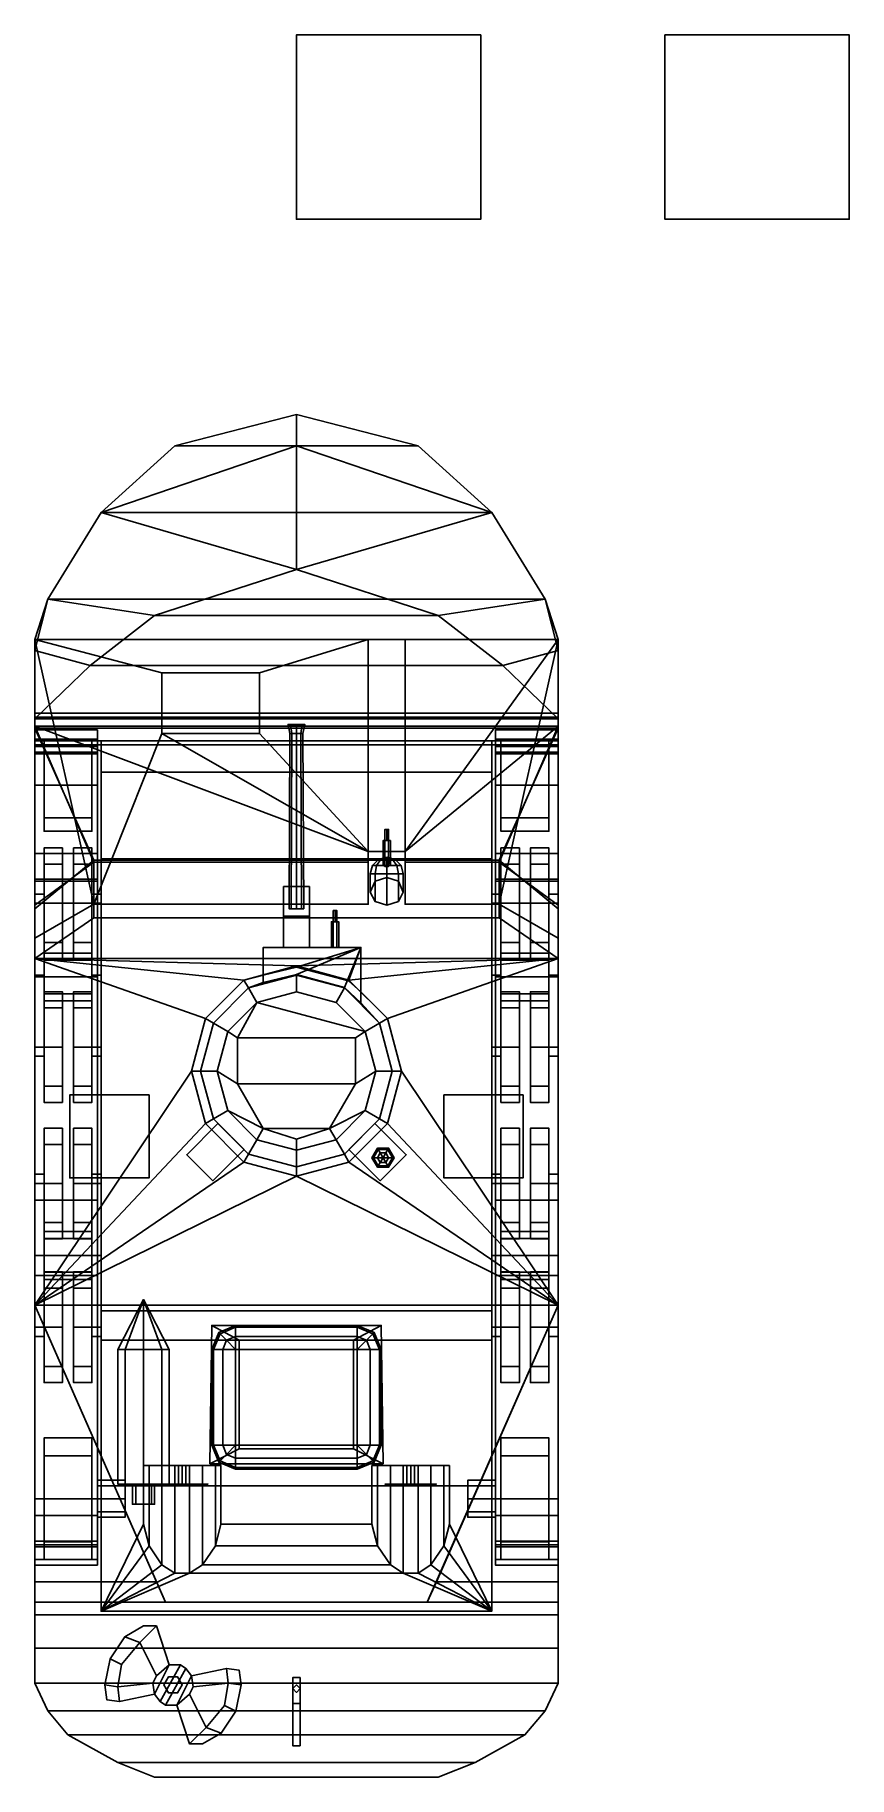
# Model space of a CAD drawing. Header units: millimetres. Extents: x -1.42 to 3, y -3.45 to 6.
import ezdxf

# ---------------------------------------------------------------- set-up
doc = ezdxf.new("R2010")
doc.units = ezdxf.units.MM
for name, color, linetype in [('barrel', 1, 'Continuous'), ('floats', 6, 'Continuous'), ('prop', 1, 'Continuous'), ('sleeve', 5, 'Continuous'), ('tracks', 3, 'Continuous'), ('turret', 2, 'Continuous'), ('wheels', 2, 'Continuous')]:
    doc.layers.add(name, color=color, linetype=linetype)

msp = doc.modelspace()

# ---------------------------------------------------------------- linework, layer by layer
for points in [[(1, 6, 1), (1, 6), (0, 6), (0, 6, 1)], [(1, 6), (1, 5), (0, 5), (0, 6)], [(0, 6), (0, 5), (0, 5, 1), (0, 6, 1)], [(0, 6, 1), (0, 5, 1), (1, 5, 1), (1, 6, 1)], [(1, 5, 1), (1, 5), (1, 6), (1, 6, 1)], [(3, 6), (3, 5), (2, 5), (2, 6)], [(2, 6), (2, 5), (3, 5), (3, 6)], [(0, 5, 1), (0, 5), (1, 5), (1, 5, 1)], [(-1.42, 2.17, 1.14), (-1.42, -2.39, 1.01), (-1.42, 1.26, 1.48), (-1.42, 2.24, 1.33)], [(1.42, 2.24, 1.33), (1.42, 2.17, 1.14), (-1.42, 2.17, 1.14), (-1.42, 2.24, 1.33)], [(1.1, 1.5233, 1.4397), (1.42, 2.24, 1.33), (-1.42, 2.24, 1.33), (-1.1, 1.5233, 1.4397)], [(-1.1, 1.5233, 1.4397), (-1.1, 1.5233, 1.4397), (-1.42, 2.24, 1.33), (-1.42, 1.26, 1.48)], [(1.1, 1.5233, 1.4397), (1.42, 1.26, 1.48), (1.42, 2.24, 1.33), (1.1, 1.5233, 1.4397)], [(1.42, 1.26, 1.48), (1.42, -2.39, 1.01), (1.42, 2.17, 1.14), (1.42, 2.24, 1.33)], [(-1.06, 2, 0.62), (-1.06, -1.08, 0.44), (-1.06, -2.39, 1.01), (-1.06, 2.17, 1.14)], [(1.06, 2.17, 1.14), (1.06, 2, 0.62), (-1.06, 2, 0.62), (-1.06, 2.17, 1.14)], [(1.06, -2.39, 1.01), (1.06, -1.08, 0.44), (1.06, 2, 0.62), (1.06, 2.17, 1.14)], [(1.06, 2, 0.62), (1.06, -1.08, 0.44), (-1.06, -1.08, 0.44), (-1.06, 2, 0.62)], [(-1.06, 1.53, 0.33), (-1.06, -0.92, 0.33), (-1.06, -1.08, 0.44), (-1.06, 2, 0.62)], [(-1.06, 2, 0.62), (-1.06, -1.08, 0.44), (1.06, -1.08, 0.44), (1.06, 2, 0.62)], [(1.06, 2, 0.62), (1.06, 1.53, 0.33), (-1.06, 1.53, 0.33), (-1.06, 2, 0.62)], [(1.06, -1.08, 0.44), (1.06, -0.92, 0.33), (1.06, 1.53, 0.33), (1.06, 2, 0.62)], [(-1.1, 1.21, 1.81), (-1.1, 1.5233, 1.4397), (-1.42, 1.26, 1.48), (-1.42, 0.99, 1.81)], [(1.1, 1.21, 1.81), (1.1, 1.5233, 1.4397), (-1.1, 1.5233, 1.4397), (-1.1, 1.21, 1.81)], [(1.06, 1.53, 0.33), (1.06, -0.92, 0.33), (-1.06, -0.92, 0.33), (-1.06, 1.53, 0.33)], [(1.42, 0.99, 1.81), (1.42, 1.26, 1.48), (1.1, 1.5233, 1.4397), (1.1, 1.21, 1.81)], [(0.4264, 1.45, 1.6936), (0.4, 1.45, 1.63), (0.4, 1.35, 1.63), (0.4264, 1.3, 1.6936)], [(0.4, 1.45, 1.63), (0.4264, 1.45, 1.5664), (0.4264, 1.41, 1.5664), (0.4, 1.35, 1.63)], [(0.49, 1.45, 1.72), (0.4264, 1.45, 1.6936), (0.4264, 1.3, 1.6936), (0.49, 1.28, 1.72)], [(0.4264, 1.45, 1.5664), (0.49, 1.45, 1.54), (0.49, 1.43, 1.54), (0.4264, 1.41, 1.5664)], [(0.5536, 1.45, 1.6936), (0.49, 1.45, 1.72), (0.49, 1.28, 1.72), (0.5536, 1.3, 1.6936)], [(0.49, 1.45, 1.54), (0.5536, 1.45, 1.5664), (0.5536, 1.41, 1.5664), (0.49, 1.43, 1.54)], [(0.58, 1.45, 1.63), (0.5536, 1.45, 1.6936), (0.5536, 1.3, 1.6936), (0.58, 1.35, 1.63)], [(0.5536, 1.45, 1.5664), (0.58, 1.45, 1.63), (0.58, 1.35, 1.63), (0.5536, 1.41, 1.5664)], [(-1.42, 1.34, 0.32), (-1.42, 1.29, 0.3), (-1.42, 1.29, 0.38), (-1.42, 1.34, 0.36)], [(-1.42, 1.34, 0.36), (-1.42, 1.29, 0.38), (-1.37, 1.29, 0.38), (-1.37, 1.34, 0.36)], [(-1.37, 1.34, 0.36), (-1.37, 1.34, 0.32), (-1.42, 1.34, 0.32), (-1.42, 1.34, 0.36)], [(-1.37, 1.34, 0.32), (-1.37, 1.29, 0.3), (-1.42, 1.29, 0.3), (-1.42, 1.34, 0.32)], [(-1.37, 1.29, 0.38), (-1.37, 1.29, 0.3), (-1.37, 1.34, 0.32), (-1.37, 1.34, 0.36)], [(-1.11, 1.34, 0.32), (-1.11, 1.29, 0.3), (-1.11, 1.29, 0.38), (-1.11, 1.34, 0.36)], [(-1.06, 1.34, 0.36), (-1.06, 1.34, 0.32), (-1.11, 1.34, 0.32), (-1.11, 1.34, 0.36)], [(-1.06, 1.34, 0.32), (-1.06, 1.29, 0.3), (-1.11, 1.29, 0.3), (-1.11, 1.34, 0.32)], [(-1.11, 1.34, 0.36), (-1.11, 1.29, 0.38), (-1.06, 1.29, 0.38), (-1.06, 1.34, 0.36)], [(-1.06, 1.29, 0.38), (-1.06, 1.29, 0.3), (-1.06, 1.34, 0.32), (-1.06, 1.34, 0.36)], [(1.06, 1.34, 0.32), (1.06, 1.29, 0.3), (1.06, 1.29, 0.38), (1.06, 1.34, 0.36)], [(1.11, 1.34, 0.36), (1.11, 1.34, 0.32), (1.06, 1.34, 0.32), (1.06, 1.34, 0.36)], [(1.11, 1.34, 0.32), (1.11, 1.29, 0.3), (1.06, 1.29, 0.3), (1.06, 1.34, 0.32)], [(1.06, 1.34, 0.36), (1.06, 1.29, 0.38), (1.11, 1.29, 0.38), (1.11, 1.34, 0.36)], [(1.11, 1.29, 0.38), (1.11, 1.29, 0.3), (1.11, 1.34, 0.32), (1.11, 1.34, 0.36)], [(1.42, 1.34, 0.36), (1.42, 1.34, 0.32), (1.37, 1.34, 0.32), (1.37, 1.34, 0.36)], [(1.37, 1.34, 0.32), (1.37, 1.29, 0.3), (1.37, 1.29, 0.38), (1.37, 1.34, 0.36)], [(1.42, 1.34, 0.32), (1.42, 1.29, 0.3), (1.37, 1.29, 0.3), (1.37, 1.34, 0.32)], [(1.37, 1.34, 0.36), (1.37, 1.29, 0.38), (1.42, 1.29, 0.38), (1.42, 1.34, 0.36)], [(1.42, 1.29, 0.38), (1.42, 1.29, 0.3), (1.42, 1.34, 0.32), (1.42, 1.34, 0.36)], [(-1.42, 1.29, 0.3), (-1.42, 0.9, 0.36), (-1.42, 0.9, 0.5), (-1.42, 1.29, 0.38)], [(-1.37, 1.29, 0.3), (-1.37, 0.9, 0.36), (-1.42, 0.9, 0.36), (-1.42, 1.29, 0.3)], [(-1.42, 1.29, 0.38), (-1.42, 0.9, 0.5), (-1.37, 0.9, 0.5), (-1.37, 1.29, 0.38)], [(-1.42, 1.26, 1.48), (-1.42, -2.39, 1.01), (-1.42, -0.89, 1.9), (-1.42, 0.99, 1.81)], [(-1.37, 0.9, 0.5), (-1.37, 0.9, 0.36), (-1.37, 1.29, 0.3), (-1.37, 1.29, 0.38)], [(-1.11, 1.29, 0.3), (-1.11, 0.9, 0.36), (-1.11, 0.9, 0.5), (-1.11, 1.29, 0.38)], [(-1.06, 1.29, 0.3), (-1.06, 0.9, 0.36), (-1.11, 0.9, 0.36), (-1.11, 1.29, 0.3)], [(-1.11, 1.29, 0.38), (-1.11, 0.9, 0.5), (-1.06, 0.9, 0.5), (-1.06, 1.29, 0.38)], [(-1.06, 0.9, 0.5), (-1.06, 0.9, 0.36), (-1.06, 1.29, 0.3), (-1.06, 1.29, 0.38)], [(1.06, 1.29, 0.3), (1.06, 0.9, 0.36), (1.06, 0.9, 0.5), (1.06, 1.29, 0.38)], [(1.11, 1.29, 0.3), (1.11, 0.9, 0.36), (1.06, 0.9, 0.36), (1.06, 1.29, 0.3)], [(1.06, 1.29, 0.38), (1.06, 0.9, 0.5), (1.11, 0.9, 0.5), (1.11, 1.29, 0.38)], [(1.11, 0.9, 0.5), (1.11, 0.9, 0.36), (1.11, 1.29, 0.3), (1.11, 1.29, 0.38)], [(1.42, 1.29, 0.3), (1.42, 0.9, 0.36), (1.37, 0.9, 0.36), (1.37, 1.29, 0.3)], [(1.37, 1.29, 0.3), (1.37, 0.9, 0.36), (1.37, 0.9, 0.5), (1.37, 1.29, 0.38)], [(1.37, 1.29, 0.38), (1.37, 0.9, 0.5), (1.42, 0.9, 0.5), (1.42, 1.29, 0.38)], [(1.42, 0.9, 0.5), (1.42, 0.9, 0.36), (1.42, 1.29, 0.3), (1.42, 1.29, 0.38)], [(1.42, -0.89, 1.9), (1.42, -2.39, 1.01), (1.42, 1.26, 1.48), (1.42, 0.99, 1.81)], [(-1.1, 1.21, 1.81), (-1.42, 0.99, 1.81), (1.42, 0.99, 1.81), (1.1, 1.21, 1.81)], [(-1.42, 0.99, 1.81), (0, 0.95, 1.8119), (0, 0.95, 1.8119), (1.42, 0.99, 1.81)], [(-1.42, 0.99, 1.81), (-0.285, 0.8736, 1.8156), (-0.285, 0.8736, 1.8156), (0, 0.95, 1.8119)], [(-1.42, 0.99, 1.81), (-0.4936, 0.665, 1.8274), (-0.4936, 0.665, 1.8274), (-0.285, 0.8736, 1.8156)], [(-1.42, 0.99, 1.81), (-1.42, -0.89, 1.9), (-0.57, 0.38, 1.8392), (-0.4936, 0.665, 1.8274)], [(0, 0.95, 1.8119), (-0.285, 0.8736, 1.8156), (-0.285, 0.8736, 1.87), (0, 0.95, 1.87)], [(1.42, 0.99, 1.81), (1.42, 0.99, 1.81), (0, 0.95, 1.8119), (0.285, 0.8736, 1.8156)], [(0.285, 0.8736, 1.8156), (0, 0.95, 1.8119), (0, 0.95, 1.87), (0.285, 0.8736, 1.87)], [(1.42, 0.99, 1.81), (1.42, 0.99, 1.81), (0.285, 0.8736, 1.8156), (0.4936, 0.665, 1.8274)], [(1.42, -0.89, 1.9), (1.42, 0.99, 1.81), (0.4936, 0.665, 1.8274), (0.57, 0.38, 1.8392)], [(-1.42, 0.51, 0.3), (-1.42, 0.9, 0.36), (-1.37, 0.9, 0.36), (-1.37, 0.51, 0.3)], [(-1.42, 0.9, 0.5), (-1.42, 0.9, 0.36), (-1.42, 0.51, 0.3), (-1.42, 0.51, 0.38)], [(-1.37, 0.51, 0.38), (-1.37, 0.9, 0.5), (-1.42, 0.9, 0.5), (-1.42, 0.51, 0.38)], [(-1.37, 0.51, 0.3), (-1.37, 0.9, 0.36), (-1.37, 0.9, 0.5), (-1.37, 0.51, 0.38)], [(-1.11, 0.9, 0.5), (-1.11, 0.9, 0.36), (-1.11, 0.51, 0.3), (-1.11, 0.51, 0.38)], [(-1.11, 0.51, 0.3), (-1.11, 0.9, 0.36), (-1.06, 0.9, 0.36), (-1.06, 0.51, 0.3)], [(-1.06, 0.51, 0.38), (-1.06, 0.9, 0.5), (-1.11, 0.9, 0.5), (-1.11, 0.51, 0.38)], [(-1.06, 0.51, 0.3), (-1.06, 0.9, 0.36), (-1.06, 0.9, 0.5), (-1.06, 0.51, 0.38)], [(-0.285, 0.8736, 1.8156), (-0.4936, 0.665, 1.8274), (-0.4936, 0.665, 1.87), (-0.285, 0.8736, 1.87)], [(0.4936, 0.665, 1.8274), (0.285, 0.8736, 1.8156), (0.285, 0.8736, 1.87), (0.4936, 0.665, 1.87)], [(1.06, 0.9, 0.5), (1.06, 0.9, 0.36), (1.06, 0.51, 0.3), (1.06, 0.51, 0.38)], [(1.06, 0.51, 0.3), (1.06, 0.9, 0.36), (1.11, 0.9, 0.36), (1.11, 0.51, 0.3)], [(1.11, 0.51, 0.38), (1.11, 0.9, 0.5), (1.06, 0.9, 0.5), (1.06, 0.51, 0.38)], [(1.11, 0.51, 0.3), (1.11, 0.9, 0.36), (1.11, 0.9, 0.5), (1.11, 0.51, 0.38)], [(1.37, 0.51, 0.3), (1.37, 0.9, 0.36), (1.42, 0.9, 0.36), (1.42, 0.51, 0.3)], [(1.37, 0.9, 0.5), (1.37, 0.9, 0.36), (1.37, 0.51, 0.3), (1.37, 0.51, 0.38)], [(1.42, 0.51, 0.38), (1.42, 0.9, 0.5), (1.37, 0.9, 0.5), (1.37, 0.51, 0.38)], [(1.42, 0.51, 0.3), (1.42, 0.9, 0.36), (1.42, 0.9, 0.5), (1.42, 0.51, 0.38)], [(-0.4936, 0.665, 1.8274), (-0.57, 0.38, 1.8392), (-0.57, 0.38, 1.87), (-0.4936, 0.665, 1.87)], [(0.57, 0.38, 1.8392), (0.4936, 0.665, 1.8274), (0.4936, 0.665, 1.87), (0.57, 0.38, 1.87)], [(-1.42, 0.51, 0.38), (-1.42, 0.51, 0.3), (-1.42, 0.46, 0.32), (-1.42, 0.46, 0.36)], [(-1.42, 0.46, 0.32), (-1.42, 0.51, 0.3), (-1.37, 0.51, 0.3), (-1.37, 0.46, 0.32)], [(-1.37, 0.46, 0.36), (-1.37, 0.51, 0.38), (-1.42, 0.51, 0.38), (-1.42, 0.46, 0.36)], [(-1.37, 0.46, 0.32), (-1.37, 0.51, 0.3), (-1.37, 0.51, 0.38), (-1.37, 0.46, 0.36)], [(-1.11, 0.51, 0.38), (-1.11, 0.51, 0.3), (-1.11, 0.46, 0.32), (-1.11, 0.46, 0.36)], [(-1.11, 0.46, 0.32), (-1.11, 0.51, 0.3), (-1.06, 0.51, 0.3), (-1.06, 0.46, 0.32)], [(-1.06, 0.46, 0.36), (-1.06, 0.51, 0.38), (-1.11, 0.51, 0.38), (-1.11, 0.46, 0.36)], [(-1.06, 0.46, 0.32), (-1.06, 0.51, 0.3), (-1.06, 0.51, 0.38), (-1.06, 0.46, 0.36)], [(1.06, 0.51, 0.38), (1.06, 0.51, 0.3), (1.06, 0.46, 0.32), (1.06, 0.46, 0.36)], [(1.06, 0.46, 0.32), (1.06, 0.51, 0.3), (1.11, 0.51, 0.3), (1.11, 0.46, 0.32)], [(1.11, 0.46, 0.36), (1.11, 0.51, 0.38), (1.06, 0.51, 0.38), (1.06, 0.46, 0.36)], [(1.11, 0.46, 0.32), (1.11, 0.51, 0.3), (1.11, 0.51, 0.38), (1.11, 0.46, 0.36)], [(1.37, 0.51, 0.38), (1.37, 0.51, 0.3), (1.37, 0.46, 0.32), (1.37, 0.46, 0.36)], [(1.37, 0.46, 0.32), (1.37, 0.51, 0.3), (1.42, 0.51, 0.3), (1.42, 0.46, 0.32)], [(1.42, 0.46, 0.36), (1.42, 0.51, 0.38), (1.37, 0.51, 0.38), (1.37, 0.46, 0.36)], [(1.42, 0.46, 0.32), (1.42, 0.51, 0.3), (1.42, 0.51, 0.38), (1.42, 0.46, 0.36)], [(-1.42, 0.46, 0.36), (-1.42, 0.46, 0.32), (-1.37, 0.46, 0.32), (-1.37, 0.46, 0.36)], [(-1.42, -0.89, 1.9), (-1.42, -0.89, 1.9), (-0.4936, 0.095, 1.8547), (-0.57, 0.38, 1.8392)], [(-1.11, 0.46, 0.36), (-1.11, 0.46, 0.32), (-1.06, 0.46, 0.32), (-1.06, 0.46, 0.36)], [(-0.57, 0.38, 1.8392), (-0.4936, 0.095, 1.8547), (-0.4936, 0.095, 1.87), (-0.57, 0.38, 1.87)], [(0.4936, 0.095, 1.8547), (0.57, 0.38, 1.8392), (0.57, 0.38, 1.87), (0.4936, 0.095, 1.87)], [(1.42, -0.89, 1.9), (1.42, -0.89, 1.9), (0.57, 0.38, 1.8392), (0.4936, 0.095, 1.8547)], [(1.06, 0.46, 0.36), (1.06, 0.46, 0.32), (1.11, 0.46, 0.32), (1.11, 0.46, 0.36)], [(1.37, 0.46, 0.36), (1.37, 0.46, 0.32), (1.42, 0.46, 0.32), (1.42, 0.46, 0.36)], [(-1.23, 0.25, 1.8454), (-1.23, -0.2, 1.867), (-1.23, -0.2, 1.93), (-1.23, 0.25, 1.9)], [(-1.23, 0.25, 1.9), (-1.23, -0.2, 1.93), (-0.8, -0.2, 1.93), (-0.8, 0.25, 1.9)], [(-0.8, 0.25, 1.9), (-0.8, 0.25, 1.8454), (-1.23, 0.25, 1.8454), (-1.23, 0.25, 1.9)], [(-0.8, -0.2, 1.93), (-0.8, -0.2, 1.867), (-0.8, 0.25, 1.8454), (-0.8, 0.25, 1.9)], [(0.8, 0.25, 1.8454), (0.8, -0.2, 1.867), (0.8, -0.2, 1.93), (0.8, 0.25, 1.9)], [(1.23, 0.25, 1.9), (1.23, 0.25, 1.8454), (0.8, 0.25, 1.8454), (0.8, 0.25, 1.9)], [(0.8, 0.25, 1.9), (0.8, -0.2, 1.93), (1.23, -0.2, 1.93), (1.23, 0.25, 1.9)], [(1.23, -0.2, 1.93), (1.23, -0.2, 1.867), (1.23, 0.25, 1.8454), (1.23, 0.25, 1.9)], [(-1.42, -0.89, 1.9), (-1.42, -0.89, 1.9), (-0.285, -0.1136, 1.8628), (-0.4936, 0.095, 1.8547)], [(-0.4936, 0.095, 1.8547), (-0.285, -0.1136, 1.8628), (-0.285, -0.1136, 1.87), (-0.4936, 0.095, 1.87)], [(0.285, -0.1136, 1.8628), (0.4936, 0.095, 1.8547), (0.4936, 0.095, 1.87), (0.285, -0.1136, 1.87)], [(1.42, -0.89, 1.9), (1.42, -0.89, 1.9), (0.4936, 0.095, 1.8547), (0.285, -0.1136, 1.8628)], [(-1.42, -0.89, 1.9), (-1.42, -0.89, 1.9), (0, -0.19, 1.8665), (-0.285, -0.1136, 1.8628)], [(-1.42, -0.18, 0.32), (-1.42, -0.23, 0.3), (-1.42, -0.23, 0.38), (-1.42, -0.18, 0.36)], [(-1.37, -0.18, 0.36), (-1.37, -0.18, 0.32), (-1.42, -0.18, 0.32), (-1.42, -0.18, 0.36)], [(-1.37, -0.18, 0.32), (-1.37, -0.23, 0.3), (-1.42, -0.23, 0.3), (-1.42, -0.18, 0.32)], [(-1.42, -0.18, 0.36), (-1.42, -0.23, 0.38), (-1.37, -0.23, 0.38), (-1.37, -0.18, 0.36)], [(-1.37, -0.23, 0.38), (-1.37, -0.23, 0.3), (-1.37, -0.18, 0.32), (-1.37, -0.18, 0.36)], [(-1.06, -0.18, 0.36), (-1.06, -0.18, 0.32), (-1.11, -0.18, 0.32), (-1.11, -0.18, 0.36)], [(-1.11, -0.18, 0.32), (-1.11, -0.23, 0.3), (-1.11, -0.23, 0.38), (-1.11, -0.18, 0.36)], [(-1.06, -0.18, 0.32), (-1.06, -0.23, 0.3), (-1.11, -0.23, 0.3), (-1.11, -0.18, 0.32)], [(-1.11, -0.18, 0.36), (-1.11, -0.23, 0.38), (-1.06, -0.23, 0.38), (-1.06, -0.18, 0.36)], [(-1.06, -0.23, 0.38), (-1.06, -0.23, 0.3), (-1.06, -0.18, 0.32), (-1.06, -0.18, 0.36)], [(-0.285, -0.1136, 1.8628), (0, -0.19, 1.8665), (0, -0.19, 1.87), (-0.285, -0.1136, 1.87)], [(0, -0.19, 1.8665), (0.285, -0.1136, 1.8628), (0.285, -0.1136, 1.87), (0, -0.19, 1.87)], [(0, -0.19, 1.8665), (0, -0.19, 1.8665), (1.42, -0.89, 1.9), (0.285, -0.1136, 1.8628)], [(1.11, -0.18, 0.36), (1.11, -0.18, 0.32), (1.06, -0.18, 0.32), (1.06, -0.18, 0.36)], [(1.06, -0.18, 0.32), (1.06, -0.23, 0.3), (1.06, -0.23, 0.38), (1.06, -0.18, 0.36)], [(1.11, -0.18, 0.32), (1.11, -0.23, 0.3), (1.06, -0.23, 0.3), (1.06, -0.18, 0.32)], [(1.06, -0.18, 0.36), (1.06, -0.23, 0.38), (1.11, -0.23, 0.38), (1.11, -0.18, 0.36)], [(1.11, -0.23, 0.38), (1.11, -0.23, 0.3), (1.11, -0.18, 0.32), (1.11, -0.18, 0.36)], [(1.37, -0.18, 0.32), (1.37, -0.23, 0.3), (1.37, -0.23, 0.38), (1.37, -0.18, 0.36)], [(1.42, -0.18, 0.36), (1.42, -0.18, 0.32), (1.37, -0.18, 0.32), (1.37, -0.18, 0.36)], [(1.42, -0.18, 0.32), (1.42, -0.23, 0.3), (1.37, -0.23, 0.3), (1.37, -0.18, 0.32)], [(1.37, -0.18, 0.36), (1.37, -0.23, 0.38), (1.42, -0.23, 0.38), (1.42, -0.18, 0.36)], [(1.42, -0.23, 0.38), (1.42, -0.23, 0.3), (1.42, -0.18, 0.32), (1.42, -0.18, 0.36)], [(-1.42, -0.89, 1.9), (-1.42, -0.89, 1.9), (1.42, -0.89, 1.9), (0, -0.19, 1.8665)], [(-1.42, -0.23, 0.3), (-1.42, -0.62, 0.36), (-1.42, -0.62, 0.5), (-1.42, -0.23, 0.38)], [(-1.37, -0.23, 0.3), (-1.37, -0.62, 0.36), (-1.42, -0.62, 0.36), (-1.42, -0.23, 0.3)], [(-1.42, -0.23, 0.38), (-1.42, -0.62, 0.5), (-1.37, -0.62, 0.5), (-1.37, -0.23, 0.38)], [(-1.37, -0.62, 0.5), (-1.37, -0.62, 0.36), (-1.37, -0.23, 0.3), (-1.37, -0.23, 0.38)], [(-1.23, -0.2, 1.93), (-1.23, -0.2, 1.867), (-0.8, -0.2, 1.867), (-0.8, -0.2, 1.93)], [(-1.06, -0.23, 0.3), (-1.06, -0.62, 0.36), (-1.11, -0.62, 0.36), (-1.11, -0.23, 0.3)], [(-1.11, -0.23, 0.3), (-1.11, -0.62, 0.36), (-1.11, -0.62, 0.5), (-1.11, -0.23, 0.38)], [(-1.11, -0.23, 0.38), (-1.11, -0.62, 0.5), (-1.06, -0.62, 0.5), (-1.06, -0.23, 0.38)], [(-1.06, -0.62, 0.5), (-1.06, -0.62, 0.36), (-1.06, -0.23, 0.3), (-1.06, -0.23, 0.38)], [(0.8, -0.2, 1.93), (0.8, -0.2, 1.867), (1.23, -0.2, 1.867), (1.23, -0.2, 1.93)], [(1.11, -0.23, 0.3), (1.11, -0.62, 0.36), (1.06, -0.62, 0.36), (1.06, -0.23, 0.3)], [(1.06, -0.23, 0.3), (1.06, -0.62, 0.36), (1.06, -0.62, 0.5), (1.06, -0.23, 0.38)], [(1.06, -0.23, 0.38), (1.06, -0.62, 0.5), (1.11, -0.62, 0.5), (1.11, -0.23, 0.38)], [(1.11, -0.62, 0.5), (1.11, -0.62, 0.36), (1.11, -0.23, 0.3), (1.11, -0.23, 0.38)], [(1.37, -0.23, 0.3), (1.37, -0.62, 0.36), (1.37, -0.62, 0.5), (1.37, -0.23, 0.38)], [(1.42, -0.23, 0.3), (1.42, -0.62, 0.36), (1.37, -0.62, 0.36), (1.37, -0.23, 0.3)], [(1.37, -0.23, 0.38), (1.37, -0.62, 0.5), (1.42, -0.62, 0.5), (1.42, -0.23, 0.38)], [(1.42, -0.62, 0.5), (1.42, -0.62, 0.36), (1.42, -0.23, 0.3), (1.42, -0.23, 0.38)], [(-1.42, -0.62, 0.5), (-1.42, -0.62, 0.36), (-1.42, -1.01, 0.3), (-1.42, -1.01, 0.38)], [(-1.42, -1.01, 0.3), (-1.42, -0.62, 0.36), (-1.37, -0.62, 0.36), (-1.37, -1.01, 0.3)], [(-1.37, -1.01, 0.38), (-1.37, -0.62, 0.5), (-1.42, -0.62, 0.5), (-1.42, -1.01, 0.38)], [(-1.37, -1.01, 0.3), (-1.37, -0.62, 0.36), (-1.37, -0.62, 0.5), (-1.37, -1.01, 0.38)], [(-1.11, -1.01, 0.3), (-1.11, -0.62, 0.36), (-1.06, -0.62, 0.36), (-1.06, -1.01, 0.3)], [(-1.11, -0.62, 0.5), (-1.11, -0.62, 0.36), (-1.11, -1.01, 0.3), (-1.11, -1.01, 0.38)], [(-1.06, -1.01, 0.38), (-1.06, -0.62, 0.5), (-1.11, -0.62, 0.5), (-1.11, -1.01, 0.38)], [(-1.06, -1.01, 0.3), (-1.06, -0.62, 0.36), (-1.06, -0.62, 0.5), (-1.06, -1.01, 0.38)], [(1.06, -1.01, 0.3), (1.06, -0.62, 0.36), (1.11, -0.62, 0.36), (1.11, -1.01, 0.3)], [(1.06, -0.62, 0.5), (1.06, -0.62, 0.36), (1.06, -1.01, 0.3), (1.06, -1.01, 0.38)], [(1.11, -1.01, 0.38), (1.11, -0.62, 0.5), (1.06, -0.62, 0.5), (1.06, -1.01, 0.38)], [(1.11, -1.01, 0.3), (1.11, -0.62, 0.36), (1.11, -0.62, 0.5), (1.11, -1.01, 0.38)], [(1.37, -0.62, 0.5), (1.37, -0.62, 0.36), (1.37, -1.01, 0.3), (1.37, -1.01, 0.38)], [(1.37, -1.01, 0.3), (1.37, -0.62, 0.36), (1.42, -0.62, 0.36), (1.42, -1.01, 0.3)], [(1.42, -1.01, 0.38), (1.42, -0.62, 0.5), (1.37, -0.62, 0.5), (1.37, -1.01, 0.38)], [(1.42, -1.01, 0.3), (1.42, -0.62, 0.36), (1.42, -0.62, 0.5), (1.42, -1.01, 0.38)], [(-1.42, -0.89, 1.9), (-1.42, -2.39, 1.01), (-1.42, -2.5, 1), (-0.71, -2.5, 1.81)], [(-1.42, -0.89, 1.9), (-0.71, -2.5, 1.81), (0.71, -2.5, 1.81), (1.42, -0.89, 1.9)], [(-1.06, -1.08, 0.44), (-1.06, -0.92, 0.33), (1.06, -0.92, 0.33), (1.06, -1.08, 0.44)], [(-0.929, -1.13, 1.841), (-0.97, -1.13, 1.94), (-0.83, -0.86, 1.89)], [(-0.97, -1.13, 1.94), (-0.929, -1.13, 2.039), (-0.83, -0.86, 1.89)], [(-0.83, -1.13, 1.8), (-0.929, -1.13, 1.841), (-0.83, -0.86, 1.89)], [(-0.929, -1.13, 2.039), (-0.83, -1.13, 2.08), (-0.83, -0.86, 1.89)], [(-0.69, -1.13, 1.94), (-0.731, -1.13, 1.841), (-0.83, -0.86, 1.89)], [(-0.731, -1.13, 1.841), (-0.83, -1.13, 1.8), (-0.83, -0.86, 1.89)], [(-0.83, -1.13, 2.08), (-0.731, -1.13, 2.039), (-0.83, -0.86, 1.89)], [(-0.731, -1.13, 2.039), (-0.69, -1.13, 1.94), (-0.83, -0.86, 1.89)], [(0.71, -2.5, 1.81), (1.42, -2.5, 1), (1.42, -2.39, 1.01), (1.42, -0.89, 1.9)], [(-1.42, -1.01, 0.38), (-1.42, -1.01, 0.3), (-1.42, -1.06, 0.32), (-1.42, -1.06, 0.36)], [(-1.42, -1.06, 0.32), (-1.42, -1.01, 0.3), (-1.37, -1.01, 0.3), (-1.37, -1.06, 0.32)], [(-1.37, -1.06, 0.36), (-1.37, -1.01, 0.38), (-1.42, -1.01, 0.38), (-1.42, -1.06, 0.36)], [(-1.37, -1.06, 0.32), (-1.37, -1.01, 0.3), (-1.37, -1.01, 0.38), (-1.37, -1.06, 0.36)], [(-1.11, -1.01, 0.38), (-1.11, -1.01, 0.3), (-1.11, -1.06, 0.32), (-1.11, -1.06, 0.36)], [(-1.11, -1.06, 0.32), (-1.11, -1.01, 0.3), (-1.06, -1.01, 0.3), (-1.06, -1.06, 0.32)], [(-1.06, -1.06, 0.36), (-1.06, -1.01, 0.38), (-1.11, -1.01, 0.38), (-1.11, -1.06, 0.36)], [(-1.06, -1.06, 0.32), (-1.06, -1.01, 0.3), (-1.06, -1.01, 0.38), (-1.06, -1.06, 0.36)], [(1.06, -1.01, 0.38), (1.06, -1.01, 0.3), (1.06, -1.06, 0.32), (1.06, -1.06, 0.36)], [(1.06, -1.06, 0.32), (1.06, -1.01, 0.3), (1.11, -1.01, 0.3), (1.11, -1.06, 0.32)], [(1.11, -1.06, 0.36), (1.11, -1.01, 0.38), (1.06, -1.01, 0.38), (1.06, -1.06, 0.36)], [(1.11, -1.06, 0.32), (1.11, -1.01, 0.3), (1.11, -1.01, 0.38), (1.11, -1.06, 0.36)], [(1.37, -1.01, 0.38), (1.37, -1.01, 0.3), (1.37, -1.06, 0.32), (1.37, -1.06, 0.36)], [(1.37, -1.06, 0.32), (1.37, -1.01, 0.3), (1.42, -1.01, 0.3), (1.42, -1.06, 0.32)], [(1.42, -1.06, 0.36), (1.42, -1.01, 0.38), (1.37, -1.01, 0.38), (1.37, -1.06, 0.36)], [(1.42, -1.06, 0.32), (1.42, -1.01, 0.3), (1.42, -1.01, 0.38), (1.42, -1.06, 0.36)], [(-1.42, -1.06, 0.36), (-1.42, -1.06, 0.32), (-1.37, -1.06, 0.32), (-1.37, -1.06, 0.36)], [(-1.11, -1.06, 0.36), (-1.11, -1.06, 0.32), (-1.06, -1.06, 0.32), (-1.06, -1.06, 0.36)], [(-1.06, -1.08, 0.44), (-1.06, -1.87, 0.44), (-1.06, -2.55, 0.9), (-1.06, -2.5, 1)], [(1.06, -1.08, 0.44), (1.06, -1.87, 0.44), (-1.06, -1.87, 0.44), (-1.06, -1.08, 0.44)], [(-1.06, -1.08, 0.44), (-1.06, -1.08, 0.44), (-1.06, -2.5, 1), (-1.06, -2.39, 1.01)], [(-0.929, -1.13, 2.039), (-0.97, -1.13, 1.94), (-0.97, -1.86, 1.94), (-0.929, -1.86, 2.039)], [(-0.97, -1.13, 1.94), (-0.929, -1.13, 1.841), (-0.929, -1.86, 1.841), (-0.97, -1.86, 1.94)], [(-0.83, -1.13, 2.08), (-0.929, -1.13, 2.039), (-0.929, -1.86, 2.039), (-0.83, -1.86, 2.08)], [(-0.929, -1.13, 1.841), (-0.83, -1.13, 1.8), (-0.83, -1.86, 1.8), (-0.929, -1.86, 1.841)], [(-0.731, -1.13, 2.039), (-0.83, -1.13, 2.08), (-0.83, -1.86, 2.08), (-0.731, -1.86, 2.039)], [(-0.83, -1.13, 1.8), (-0.731, -1.13, 1.841), (-0.731, -1.86, 1.841), (-0.83, -1.86, 1.8)], [(-0.69, -1.13, 1.94), (-0.731, -1.13, 2.039), (-0.731, -1.86, 2.039), (-0.69, -1.86, 1.94)], [(-0.731, -1.13, 1.841), (-0.69, -1.13, 1.94), (-0.69, -1.86, 1.94), (-0.731, -1.86, 1.841)], [(1.06, -1.06, 0.36), (1.06, -1.06, 0.32), (1.11, -1.06, 0.32), (1.11, -1.06, 0.36)], [(1.06, -2.55, 0.9), (1.06, -1.87, 0.44), (1.06, -1.08, 0.44), (1.06, -2.5, 1)], [(1.06, -2.5, 1), (1.06, -1.08, 0.44), (1.06, -1.08, 0.44), (1.06, -2.39, 1.01)], [(1.37, -1.06, 0.36), (1.37, -1.06, 0.32), (1.42, -1.06, 0.32), (1.42, -1.06, 0.36)], [(-0.83, -2.077, 0.58), (-0.83, -1.87, 0.44), (-0.83, -1.76, 0.44), (-0.83, -1.76, 0.58)], [(-0.8, -2.1952, 0.66), (-0.83, -2.077, 0.58), (-0.83, -1.76, 0.58), (-0.8, -1.76, 0.66)], [(-0.8, -1.76, 0.66), (-0.83, -1.76, 0.58), (-0.41, -1.76, 0.58), (-0.44, -1.76, 0.66)], [(-0.83, -1.76, 0.58), (-0.83, -1.76, 0.44), (-0.41, -1.76, 0.44), (-0.41, -1.76, 0.58)], [(-0.73, -2.2987, 0.73), (-0.8, -2.1952, 0.66), (-0.8, -1.76, 0.66), (-0.73, -1.76, 0.73)], [(-0.73, -1.76, 0.73), (-0.8, -1.76, 0.66), (-0.44, -1.76, 0.66), (-0.51, -1.76, 0.73)], [(-0.66, -2.343, 0.76), (-0.73, -2.2987, 0.73), (-0.73, -1.76, 0.73), (-0.66, -1.76, 0.76)], [(-0.66, -1.76, 0.76), (-0.73, -1.76, 0.73), (-0.51, -1.76, 0.73), (-0.58, -1.76, 0.76)], [(-0.66, -1.76, 0.76), (-0.58, -1.76, 0.76), (-0.58, -2.343, 0.76), (-0.66, -2.343, 0.76)], [(-0.58, -1.76, 0.76), (-0.51, -1.76, 0.73), (-0.51, -2.2987, 0.73), (-0.58, -2.343, 0.76)], [(-0.51, -1.76, 0.73), (-0.44, -1.76, 0.66), (-0.44, -2.1952, 0.66), (-0.51, -2.2987, 0.73)], [(-0.44, -1.76, 0.66), (-0.41, -1.76, 0.58), (-0.41, -2.077, 0.58), (-0.44, -2.1952, 0.66)], [(-0.41, -1.76, 0.58), (-0.41, -1.76, 0.44), (-0.41, -1.87, 0.44), (-0.41, -2.077, 0.58)], [(0.44, -2.1952, 0.66), (0.41, -2.077, 0.58), (0.41, -1.76, 0.58), (0.44, -1.76, 0.66)], [(0.41, -2.077, 0.58), (0.41, -1.87, 0.44), (0.41, -1.76, 0.44), (0.41, -1.76, 0.58)], [(0.41, -1.76, 0.58), (0.41, -1.76, 0.44), (0.83, -1.76, 0.44), (0.83, -1.76, 0.58)], [(0.44, -1.76, 0.66), (0.41, -1.76, 0.58), (0.83, -1.76, 0.58), (0.8, -1.76, 0.66)], [(0.51, -2.2987, 0.73), (0.44, -2.1952, 0.66), (0.44, -1.76, 0.66), (0.51, -1.76, 0.73)], [(0.51, -1.76, 0.73), (0.44, -1.76, 0.66), (0.8, -1.76, 0.66), (0.73, -1.76, 0.73)], [(0.58, -2.343, 0.76), (0.51, -2.2987, 0.73), (0.51, -1.76, 0.73), (0.58, -1.76, 0.76)], [(0.58, -1.76, 0.76), (0.51, -1.76, 0.73), (0.73, -1.76, 0.73), (0.66, -1.76, 0.76)], [(0.58, -1.76, 0.76), (0.66, -1.76, 0.76), (0.66, -2.343, 0.76), (0.58, -2.343, 0.76)], [(0.66, -1.76, 0.76), (0.73, -1.76, 0.73), (0.73, -2.2987, 0.73), (0.66, -2.343, 0.76)], [(0.73, -1.76, 0.73), (0.8, -1.76, 0.66), (0.8, -2.1952, 0.66), (0.73, -2.2987, 0.73)], [(0.8, -1.76, 0.66), (0.83, -1.76, 0.58), (0.83, -2.077, 0.58), (0.8, -2.1952, 0.66)], [(0.83, -1.76, 0.58), (0.83, -1.76, 0.44), (0.83, -1.87, 0.44), (0.83, -2.077, 0.58)], [(-1.08, -1.8693, 0.3093), (-1.08, -1.84, 0.38), (-0.93, -1.84, 0.38), (-0.93, -1.8693, 0.3093)], [(-1.08, -1.84, 0.38), (-1.08, -1.8693, 0.4507), (-0.93, -1.8693, 0.4507), (-0.93, -1.84, 0.38)], [(-1.08, -1.8693, 0.4507), (-1.08, -1.94, 0.48), (-0.93, -1.94, 0.48), (-0.93, -1.8693, 0.4507)], [(-1.08, -1.94, 0.28), (-1.08, -1.8693, 0.3093), (-0.93, -1.8693, 0.3093), (-0.93, -1.94, 0.28)], [(-1.06, -2.55, 0.9), (-1.06, -1.87, 0.44), (-0.83, -1.87, 0.44), (-0.83, -2.077, 0.58)], [(-0.83, -1.86, 2.08), (-0.929, -1.86, 2.039), (-0.97, -1.86, 1.94), (-0.731, -1.86, 2.039)], [(-0.731, -1.86, 2.039), (-0.97, -1.86, 1.94), (-0.929, -1.86, 1.841), (-0.69, -1.86, 1.94)], [(-0.93, -1.84, 0.38), (-0.93, -2.0107, 0.3093), (-0.93, -1.94, 0.28), (-0.93, -1.8693, 0.3093)], [(-0.93, -1.8693, 0.4507), (-0.93, -2.04, 0.38), (-0.93, -2.0107, 0.3093), (-0.93, -1.84, 0.38)], [(-0.93, -1.94, 0.48), (-0.93, -2.0107, 0.4507), (-0.93, -2.04, 0.38), (-0.93, -1.8693, 0.4507)], [(-0.69, -1.86, 1.94), (-0.929, -1.86, 1.841), (-0.83, -1.86, 1.8), (-0.731, -1.86, 1.841)], [(-0.8724, -1.86, 1.9824), (-0.89, -1.86, 1.94), (-0.89, -1.97, 1.94), (-0.8724, -1.97, 1.9824)], [(-0.89, -1.86, 1.94), (-0.8724, -1.86, 1.8976), (-0.8724, -1.97, 1.8976), (-0.89, -1.97, 1.94)], [(-0.83, -1.86, 2), (-0.8724, -1.86, 1.9824), (-0.8724, -1.97, 1.9824), (-0.83, -1.97, 2)], [(-0.8724, -1.86, 1.8976), (-0.83, -1.86, 1.88), (-0.83, -1.97, 1.88), (-0.8724, -1.97, 1.8976)], [(-0.7876, -1.86, 1.9824), (-0.83, -1.86, 2), (-0.83, -1.97, 2), (-0.7876, -1.97, 1.9824)], [(-0.83, -1.86, 1.88), (-0.7876, -1.86, 1.8976), (-0.7876, -1.97, 1.8976), (-0.83, -1.97, 1.88)], [(-0.77, -1.86, 1.94), (-0.7876, -1.86, 1.9824), (-0.7876, -1.97, 1.9824), (-0.77, -1.97, 1.94)], [(-0.7876, -1.86, 1.8976), (-0.77, -1.86, 1.94), (-0.77, -1.97, 1.94), (-0.7876, -1.97, 1.8976)], [(-0.41, -2.077, 0.58), (-0.41, -1.87, 0.44), (0.41, -1.87, 0.44), (0.41, -2.077, 0.58)], [(0.83, -2.077, 0.58), (0.83, -1.87, 0.44), (1.06, -1.87, 0.44), (1.06, -2.55, 0.9)], [(1.08, -1.8693, 0.4507), (1.08, -1.84, 0.38), (0.93, -1.84, 0.38), (0.93, -1.8693, 0.4507)], [(1.08, -1.84, 0.38), (1.08, -1.8693, 0.3093), (0.93, -1.8693, 0.3093), (0.93, -1.84, 0.38)], [(0.93, -1.94, 0.48), (0.93, -1.8693, 0.4507), (0.93, -1.84, 0.38), (0.93, -2.0107, 0.4507)], [(0.93, -2.0107, 0.4507), (0.93, -1.84, 0.38), (0.93, -1.8693, 0.3093), (0.93, -2.04, 0.38)], [(1.08, -1.94, 0.48), (1.08, -1.8693, 0.4507), (0.93, -1.8693, 0.4507), (0.93, -1.94, 0.48)], [(1.08, -1.8693, 0.3093), (1.08, -1.94, 0.28), (0.93, -1.94, 0.28), (0.93, -1.8693, 0.3093)], [(0.93, -2.04, 0.38), (0.93, -1.8693, 0.3093), (0.93, -1.94, 0.28), (0.93, -2.0107, 0.3093)], [(-1.08, -1.94, 0.48), (-1.08, -2.0107, 0.4507), (-0.93, -2.0107, 0.4507), (-0.93, -1.94, 0.48)], [(-1.08, -2.0107, 0.3093), (-1.08, -1.94, 0.28), (-0.93, -1.94, 0.28), (-0.93, -2.0107, 0.3093)], [(-0.83, -1.97, 2), (-0.8724, -1.97, 1.9824), (-0.89, -1.97, 1.94), (-0.7876, -1.97, 1.9824)], [(-0.7876, -1.97, 1.9824), (-0.89, -1.97, 1.94), (-0.8724, -1.97, 1.8976), (-0.77, -1.97, 1.94)], [(-0.77, -1.97, 1.94), (-0.8724, -1.97, 1.8976), (-0.83, -1.97, 1.88), (-0.7876, -1.97, 1.8976)], [(1.08, -2.0107, 0.4507), (1.08, -1.94, 0.48), (0.93, -1.94, 0.48), (0.93, -2.0107, 0.4507)], [(1.08, -1.94, 0.28), (1.08, -2.0107, 0.3093), (0.93, -2.0107, 0.3093), (0.93, -1.94, 0.28)], [(-1.08, -2.04, 0.38), (-1.08, -2.0107, 0.3093), (-0.93, -2.0107, 0.3093), (-0.93, -2.04, 0.38)], [(-1.08, -2.0107, 0.4507), (-1.08, -2.04, 0.38), (-0.93, -2.04, 0.38), (-0.93, -2.0107, 0.4507)], [(-1.06, -2.55, 0.9), (-1.06, -2.55, 0.9), (-0.83, -2.077, 0.58), (-0.8, -2.1952, 0.66)], [(-0.44, -2.1952, 0.66), (-0.41, -2.077, 0.58), (0.41, -2.077, 0.58), (0.44, -2.1952, 0.66)], [(0.8, -2.1952, 0.66), (0.83, -2.077, 0.58), (1.06, -2.55, 0.9)], [(1.08, -2.04, 0.38), (1.08, -2.0107, 0.4507), (0.93, -2.0107, 0.4507), (0.93, -2.04, 0.38)], [(1.08, -2.0107, 0.3093), (1.08, -2.04, 0.38), (0.93, -2.04, 0.38), (0.93, -2.0107, 0.3093)], [(-1.06, -2.55, 0.9), (-1.06, -2.55, 0.9), (-0.8, -2.1952, 0.66), (-0.73, -2.2987, 0.73)], [(-0.51, -2.2987, 0.73), (-0.44, -2.1952, 0.66), (0.44, -2.1952, 0.66), (0.51, -2.2987, 0.73)], [(0.73, -2.2987, 0.73), (0.8, -2.1952, 0.66), (1.06, -2.55, 0.9)], [(-1.06, -2.55, 0.9), (-1.06, -2.55, 0.9), (-0.73, -2.2987, 0.73), (-0.66, -2.343, 0.76)], [(-1.06, -2.55, 0.9), (-0.58, -2.343, 0.76), (0.58, -2.343, 0.76), (1.06, -2.55, 0.9)], [(-0.66, -2.343, 0.76), (-0.58, -2.343, 0.76), (-1.06, -2.55, 0.9)], [(-0.58, -2.343, 0.76), (-0.51, -2.2987, 0.73), (0.51, -2.2987, 0.73), (0.58, -2.343, 0.76)], [(0.58, -2.343, 0.76), (0.66, -2.343, 0.76), (1.06, -2.55, 0.9)], [(0.66, -2.343, 0.76), (0.73, -2.2987, 0.73), (1.06, -2.55, 0.9)], [(-0.71, -2.5, 1.81), (-1.42, -2.5, 1), (1.42, -2.5, 1), (0.71, -2.5, 1.81)], [(-1.06, -2.5, 1), (-1.06, -2.55, 0.9), (1.06, -2.55, 0.9), (1.06, -2.5, 1)]]:
    msp.add_3dface(points)
at = {"layer": 'barrel'}
for points in [[(-0.0247, 2.21, 2.0653), (-0.035, 2.21, 2.09), (-0.045, 2.26, 2.09), (-0.0318, 2.26, 2.0582)], [(-0.035, 2.21, 2.09), (-0.0247, 2.21, 2.1147), (-0.0318, 2.26, 2.1218), (-0.045, 2.26, 2.09)], [(-0.0318, 2.26, 2.1218), (0, 2.26, 2.135), (0.0318, 2.26, 2.1218), (-0.045, 2.26, 2.09)], [(-0.045, 2.26, 2.09), (0.0318, 2.26, 2.1218), (0.045, 2.26, 2.09), (-0.0318, 2.26, 2.0582)], [(-0.035, 2.21, 2.09), (-0.0247, 2.21, 2.0653), (-0.0283, 1.26, 2.0617), (-0.04, 1.26, 2.09)], [(-0.0247, 2.21, 2.1147), (-0.035, 2.21, 2.09), (-0.04, 1.26, 2.09), (-0.0283, 1.26, 2.1183)], [(0, 2.21, 2.055), (-0.0247, 2.21, 2.0653), (-0.0318, 2.26, 2.0582), (0, 2.26, 2.045)], [(-0.0247, 2.21, 2.1147), (0, 2.21, 2.125), (0, 2.26, 2.135), (-0.0318, 2.26, 2.1218)], [(-0.0318, 2.26, 2.0582), (0.045, 2.26, 2.09), (0.0318, 2.26, 2.0582), (0, 2.26, 2.045)], [(-0.0247, 2.21, 2.0653), (0, 2.21, 2.055), (0, 1.26, 2.05), (-0.0283, 1.26, 2.0617)], [(0, 2.21, 2.125), (-0.0247, 2.21, 2.1147), (-0.0283, 1.26, 2.1183), (0, 1.26, 2.13)], [(0.0247, 2.21, 2.0653), (0, 2.21, 2.055), (0, 2.26, 2.045), (0.0318, 2.26, 2.0582)], [(0, 2.21, 2.125), (0.0247, 2.21, 2.1147), (0.0318, 2.26, 2.1218), (0, 2.26, 2.135)], [(0, 2.21, 2.055), (0.0247, 2.21, 2.0653), (0.0283, 1.26, 2.0617), (0, 1.26, 2.05)], [(0.0247, 2.21, 2.1147), (0, 2.21, 2.125), (0, 1.26, 2.13), (0.0283, 1.26, 2.1183)], [(0.035, 2.21, 2.09), (0.0247, 2.21, 2.0653), (0.0318, 2.26, 2.0582), (0.045, 2.26, 2.09)], [(0.0247, 2.21, 2.1147), (0.035, 2.21, 2.09), (0.045, 2.26, 2.09), (0.0318, 2.26, 2.1218)], [(0.0247, 2.21, 2.0653), (0.035, 2.21, 2.09), (0.04, 1.26, 2.09), (0.0283, 1.26, 2.0617)], [(0.035, 2.21, 2.09), (0.0247, 2.21, 2.1147), (0.0283, 1.26, 2.1183), (0.04, 1.26, 2.09)], [(0.51, 1.63, 1.68), (0.47, 1.63, 1.68), (0.48, 1.63, 1.6973), (0.5, 1.63, 1.6973)], [(0.48, 1.63, 1.6973), (0.47, 1.63, 1.68), (0.47, 1.5, 1.68), (0.48, 1.49, 1.6973)], [(0.5, 1.63, 1.6627), (0.48, 1.63, 1.6627), (0.47, 1.63, 1.68), (0.51, 1.63, 1.68)], [(0.47, 1.63, 1.68), (0.48, 1.63, 1.6627), (0.48, 1.53, 1.6627), (0.47, 1.5, 1.68)], [(0.5, 1.69, 1.68), (0.49, 1.69, 1.67), (0.48, 1.69, 1.68), (0.49, 1.69, 1.69)], [(0.48, 1.69, 1.68), (0.49, 1.69, 1.67), (0.49, 1.63, 1.67), (0.48, 1.63, 1.68)], [(0.49, 1.69, 1.69), (0.48, 1.69, 1.68), (0.48, 1.63, 1.68), (0.49, 1.63, 1.69)], [(0.48, 1.63, 1.6627), (0.5, 1.63, 1.6627), (0.5, 1.53, 1.6627), (0.48, 1.53, 1.6627)], [(0.5, 1.63, 1.6973), (0.48, 1.63, 1.6973), (0.48, 1.49, 1.6973), (0.5, 1.49, 1.6973)], [(0.49, 1.69, 1.67), (0.5, 1.69, 1.68), (0.5, 1.63, 1.68), (0.49, 1.63, 1.67)], [(0.5, 1.69, 1.68), (0.49, 1.69, 1.69), (0.49, 1.63, 1.69), (0.5, 1.63, 1.68)], [(0.51, 1.63, 1.68), (0.5, 1.63, 1.6973), (0.5, 1.49, 1.6973), (0.51, 1.5, 1.68)], [(0.5, 1.63, 1.6627), (0.51, 1.63, 1.68), (0.51, 1.5, 1.68), (0.5, 1.53, 1.6627)], [(0.445, 1.5279, 1.63), (0.4121, 1.495, 1.63), (0.4349, 1.495, 1.6851), (0.4582, 1.5279, 1.6618)], [(0.4582, 1.5279, 1.5982), (0.4349, 1.495, 1.5749), (0.4121, 1.495, 1.63), (0.445, 1.5279, 1.63)], [(0.4582, 1.5279, 1.6618), (0.4349, 1.495, 1.6851), (0.49, 1.495, 1.7079), (0.49, 1.5279, 1.675)], [(0.49, 1.5279, 1.585), (0.49, 1.495, 1.5521), (0.4349, 1.495, 1.5749), (0.4582, 1.5279, 1.5982)], [(0.49, 1.54, 1.63), (0.445, 1.5279, 1.63), (0.4582, 1.5279, 1.6618), (0.49, 1.54, 1.63)], [(0.49, 1.54, 1.63), (0.4582, 1.5279, 1.5982), (0.445, 1.5279, 1.63), (0.49, 1.54, 1.63)], [(0.49, 1.54, 1.63), (0.4582, 1.5279, 1.6618), (0.49, 1.5279, 1.675), (0.49, 1.54, 1.63)], [(0.49, 1.54, 1.63), (0.49, 1.5279, 1.585), (0.4582, 1.5279, 1.5982), (0.49, 1.54, 1.63)], [(0.49, 1.54, 1.63), (0.49, 1.5279, 1.675), (0.5218, 1.5279, 1.6618), (0.49, 1.54, 1.63)], [(0.49, 1.54, 1.63), (0.5218, 1.5279, 1.6618), (0.535, 1.5279, 1.63), (0.49, 1.54, 1.63)], [(0.49, 1.54, 1.63), (0.535, 1.5279, 1.63), (0.5218, 1.5279, 1.5982), (0.49, 1.54, 1.63)], [(0.49, 1.54, 1.63), (0.5218, 1.5279, 1.5982), (0.49, 1.5279, 1.585), (0.49, 1.54, 1.63)], [(0.49, 1.5279, 1.675), (0.49, 1.495, 1.7079), (0.5451, 1.495, 1.6851), (0.5218, 1.5279, 1.6618)], [(0.5218, 1.5279, 1.5982), (0.5451, 1.495, 1.5749), (0.49, 1.495, 1.5521), (0.49, 1.5279, 1.585)], [(0.5218, 1.5279, 1.6618), (0.5451, 1.495, 1.6851), (0.5679, 1.495, 1.63), (0.535, 1.5279, 1.63)], [(0.535, 1.5279, 1.63), (0.5679, 1.495, 1.63), (0.5451, 1.495, 1.5749), (0.5218, 1.5279, 1.5982)], [(0.4121, 1.495, 1.63), (0.4, 1.45, 1.63), (0.4264, 1.45, 1.6936), (0.4349, 1.495, 1.6851)], [(0.4349, 1.495, 1.5749), (0.4264, 1.45, 1.5664), (0.4, 1.45, 1.63), (0.4121, 1.495, 1.63)], [(0.4349, 1.495, 1.6851), (0.4264, 1.45, 1.6936), (0.49, 1.45, 1.72), (0.49, 1.495, 1.7079)], [(0.49, 1.495, 1.5521), (0.49, 1.45, 1.54), (0.4264, 1.45, 1.5664), (0.4349, 1.495, 1.5749)], [(0.49, 1.495, 1.7079), (0.49, 1.45, 1.72), (0.5536, 1.45, 1.6936), (0.5451, 1.495, 1.6851)], [(0.5451, 1.495, 1.5749), (0.5536, 1.45, 1.5664), (0.49, 1.45, 1.54), (0.49, 1.495, 1.5521)], [(0.5451, 1.495, 1.6851), (0.5536, 1.45, 1.6936), (0.58, 1.45, 1.63), (0.5679, 1.495, 1.63)], [(0.5679, 1.495, 1.63), (0.58, 1.45, 1.63), (0.5536, 1.45, 1.5664), (0.5451, 1.495, 1.5749)], [(0.21, 1.25, 2.02), (0.2, 1.25, 2.01), (0.2, 1.19, 2.01), (0.21, 1.19, 2.02)], [(0.2, 1.25, 2.01), (0.21, 1.25, 2), (0.21, 1.19, 2), (0.2, 1.19, 2.01)], [(0.22, 1.25, 2.01), (0.21, 1.25, 2), (0.2, 1.25, 2.01), (0.21, 1.25, 2.02)], [(0.22, 1.25, 2.01), (0.21, 1.25, 2.02), (0.21, 1.19, 2.02), (0.22, 1.19, 2.01)], [(0.21, 1.25, 2), (0.22, 1.25, 2.01), (0.22, 1.19, 2.01), (0.21, 1.19, 2)], [(0.2, 1.19, 2.0273), (0.19, 1.19, 2.01), (0.19, 1.05, 2.01), (0.2, 1.05, 2.0273)], [(0.19, 1.19, 2.01), (0.2, 1.19, 1.9927), (0.2, 1.05, 1.9927), (0.19, 1.05, 2.01)], [(0.23, 1.19, 2.01), (0.19, 1.19, 2.01), (0.2, 1.19, 2.0273), (0.22, 1.19, 2.0273)], [(0.22, 1.19, 1.9927), (0.2, 1.19, 1.9927), (0.19, 1.19, 2.01), (0.23, 1.19, 2.01)], [(0.22, 1.19, 2.0273), (0.2, 1.19, 2.0273), (0.2, 1.05, 2.0273), (0.22, 1.05, 2.0273)], [(0.2, 1.19, 1.9927), (0.22, 1.19, 1.9927), (0.22, 1.05, 1.9927), (0.2, 1.05, 1.9927)], [(0.23, 1.19, 2.01), (0.22, 1.19, 2.0273), (0.22, 1.05, 2.0273), (0.23, 1.05, 2.01)], [(0.22, 1.19, 1.9927), (0.23, 1.19, 2.01), (0.23, 1.05, 2.01), (0.22, 1.05, 1.9927)]]:
    msp.add_3dface(points, dxfattribs=at)
at = {"layer": 'floats'}
for points in [[(0, 3.77, 1.09), (0, 3.77, 1.09), (-0.66, 3.77, 1.62), (0, 3.94, 1.61)], [(0, 3.94, 1.61), (-0.66, 3.77, 1.62), (0.66, 3.77, 1.62), (0, 3.94, 1.61)], [(0.66, 3.77, 1.62), (0, 3.77, 1.09), (0, 3.77, 1.09), (0, 3.94, 1.61)], [(0, 3.77, 1.09), (-1.06, 3.41, 1.15), (-1.06, 3.41, 1.63), (-0.66, 3.77, 1.62)], [(0, 3.77, 1.09), (1.06, 3.41, 1.15), (-1.06, 3.41, 1.15), (0, 3.77, 1.09)], [(0, 3.1, 0.7), (0, 3.1, 0.7), (-1.06, 3.41, 1.15), (0, 3.77, 1.09)], [(0, 3.77, 1.09), (-1.06, 3.41, 1.15), (1.06, 3.41, 1.15), (0, 3.77, 1.09)], [(-0.66, 3.77, 1.62), (-1.06, 3.41, 1.63), (1.06, 3.41, 1.63), (0.66, 3.77, 1.62)], [(1.06, 3.41, 1.63), (1.06, 3.41, 1.15), (0, 3.77, 1.09), (0.66, 3.77, 1.62)], [(1.06, 3.41, 1.15), (0, 3.1, 0.7), (0, 3.1, 0.7), (0, 3.77, 1.09)], [(-1.06, 3.41, 1.15), (-1.35, 2.94, 1.22), (-1.35, 2.94, 1.65), (-1.06, 3.41, 1.63)], [(-1.06, 3.41, 1.63), (-1.35, 2.94, 1.65), (1.35, 2.94, 1.65), (1.06, 3.41, 1.63)], [(0, 3.1, 0.7), (-0.77, 2.85, 0.65), (-1.35, 2.94, 1.22), (-1.06, 3.41, 1.15)], [(1.35, 2.94, 1.22), (0.77, 2.85, 0.65), (0, 3.1, 0.7), (1.06, 3.41, 1.15)], [(1.35, 2.94, 1.65), (1.35, 2.94, 1.22), (1.06, 3.41, 1.15), (1.06, 3.41, 1.63)], [(0, 3.1, 0.7), (0.77, 2.85, 0.65), (-0.77, 2.85, 0.65), (0, 3.1, 0.7)], [(1.42, 2.72, 1.66), (1.35, 2.94, 1.65), (-1.35, 2.94, 1.65), (-1.42, 2.72, 1.66)], [(-1.35, 2.94, 1.65), (-1.35, 2.94, 1.22), (-1.42, 2.66, 1.26), (-1.42, 2.72, 1.66)], [(-1.35, 2.94, 1.22), (-0.77, 2.85, 0.65), (-1.12, 2.58, 0.61), (-1.42, 2.66, 1.26)], [(1.12, 2.58, 0.61), (0.77, 2.85, 0.65), (1.35, 2.94, 1.22), (1.42, 2.66, 1.26)], [(1.42, 2.66, 1.26), (1.35, 2.94, 1.22), (1.35, 2.94, 1.65), (1.42, 2.72, 1.66)], [(-1.12, 2.58, 0.61), (-0.77, 2.85, 0.65), (0.77, 2.85, 0.65), (1.12, 2.58, 0.61)], [(-1.42, 2.72, 1.66), (-1.42, 2.66, 1.26), (-1.42, 2.25, 1.33), (-1.42, 2.72, 1.66)], [(-1.42, 2.72, 1.66), (-1.42, 2.25, 1.33), (-1.42, 1.28, 1.49), (-1.42, 1.1, 1.73)], [(-1.42, 2.72, 1.66), (-1.42, 2.72, 1.66), (-1.42, 1.1, 1.73), (-1.1, 1.2844, 1.722)], [(-1.42, 2.72, 1.66), (-1.1, 1.2844, 1.722), (-0.73, 2.21, 1.682), (-0.73, 2.54, 1.6678)], [(-0.2, 2.54, 1.6678), (0.39, 2.72, 1.66), (-1.42, 2.72, 1.66), (-0.73, 2.54, 1.6678)], [(-1.42, 2.66, 1.26), (-1.12, 2.58, 0.61), (-1.42, 2.29, 0.56), (-1.42, 2.32, 0.72)], [(-1.42, 2.66, 1.26), (-1.42, 2.25, 0.97), (-1.42, 2.15, 1.06), (-1.42, 2.25, 1.33)], [(-1.42, 2.66, 1.26), (-1.42, 2.3, 0.87), (-1.42, 2.25, 0.97), (-1.42, 2.66, 1.26)], [(-1.42, 2.66, 1.26), (-1.42, 2.32, 0.72), (-1.42, 2.3, 0.87), (-1.42, 2.66, 1.26)], [(-0.2, 2.21, 1.682), (0.39, 1.57, 1.7097), (0.39, 2.72, 1.66), (-0.2, 2.54, 1.6678)], [(0.59, 1.57, 1.65), (0.59, 2.72, 1.66), (0.39, 2.72, 1.66), (0.39, 1.57, 1.65)], [(0.39, 1.57, 1.65), (0.39, 2.72, 1.66), (0.39, 2.72, 1.66), (0.39, 1.57, 1.7097)], [(1.1, 1.2844, 1.722), (1.42, 2.72, 1.66), (0.59, 1.57, 1.7097), (0.59, 1.2844, 1.722)], [(0.59, 1.57, 1.7097), (0.59, 2.72, 1.66), (0.59, 2.72, 1.66), (0.59, 1.57, 1.65)], [(0.59, 1.57, 1.7097), (1.42, 2.72, 1.66), (0.59, 2.72, 1.66), (0.59, 1.57, 1.7097)], [(1.42, 1.1, 1.73), (1.42, 2.72, 1.66), (1.42, 2.72, 1.66), (1.1, 1.2844, 1.722)], [(1.42, 2.29, 0.56), (1.12, 2.58, 0.61), (1.42, 2.66, 1.26), (1.42, 2.32, 0.72)], [(1.42, 2.25, 1.33), (1.42, 2.66, 1.26), (1.42, 2.72, 1.66)], [(1.42, 1.28, 1.49), (1.42, 2.25, 1.33), (1.42, 2.72, 1.66), (1.42, 1.1, 1.73)], [(1.42, 2.15, 1.06), (1.42, 2.25, 0.97), (1.42, 2.66, 1.26), (1.42, 2.25, 1.33)], [(1.42, 2.25, 0.97), (1.42, 2.3, 0.87), (1.42, 2.66, 1.26)], [(1.42, 2.3, 0.87), (1.42, 2.32, 0.72), (1.42, 2.66, 1.26)], [(-1.42, 2.29, 0.56), (-1.12, 2.58, 0.61), (1.12, 2.58, 0.61), (1.42, 2.29, 0.56)], [(-0.73, 2.54, 1.6678), (-0.73, 2.21, 1.682), (-0.73, 2.21, 1.7), (-0.73, 2.54, 1.69)], [(-0.2, 2.54, 1.69), (-0.2, 2.54, 1.6678), (-0.73, 2.54, 1.6678), (-0.73, 2.54, 1.69)], [(-0.73, 2.54, 1.69), (-0.73, 2.21, 1.7), (-0.2, 2.21, 1.7), (-0.2, 2.54, 1.69)], [(-0.2, 2.21, 1.7), (-0.2, 2.21, 1.682), (-0.2, 2.54, 1.6678), (-0.2, 2.54, 1.69)], [(-1.42, 2.32, 0.72), (-1.42, 2.29, 0.56), (1.42, 2.29, 0.56), (1.42, 2.32, 0.72)], [(-1.42, 2.3, 0.87), (-1.42, 2.32, 0.72), (1.42, 2.32, 0.72), (1.42, 2.3, 0.87)], [(-1.42, 2.25, 0.97), (-1.42, 2.3, 0.87), (1.42, 2.3, 0.87), (1.42, 2.25, 0.97)], [(0.39, 1.57, 1.4422), (-1.42, 2.25, 1.33), (1.42, 2.25, 1.33), (0.59, 1.57, 1.4422)], [(-1.42, 2.15, 1.06), (-1.42, 2.25, 0.97), (1.42, 2.25, 0.97), (1.42, 2.15, 1.06)], [(-1.42, 2.25, 1.33), (-1.42, 2.15, 1.06), (1.42, 2.15, 1.06), (1.42, 2.25, 1.33)], [(-1.42, 2.25, 1.33), (-1.1, 1.5133, 1.4515), (-1.42, 1.28, 1.49), (-1.42, 2.25, 1.33)], [(0.39, 1.57, 1.4422), (0.39, 1.5133, 1.4515), (-1.1, 1.5133, 1.4515), (-1.42, 2.25, 1.33)], [(0.39, 1.2844, 1.722), (0.39, 1.57, 1.7097), (-0.73, 2.21, 1.682), (-1.1, 1.2844, 1.722)], [(-0.73, 2.21, 1.7), (-0.73, 2.21, 1.682), (-0.2, 2.21, 1.682), (-0.2, 2.21, 1.7)], [(-0.73, 2.21, 1.682), (0.39, 1.57, 1.7097), (0.39, 1.57, 1.7097), (-0.2, 2.21, 1.682)], [(1.42, 2.25, 1.33), (1.1, 1.5133, 1.4515), (0.59, 1.5133, 1.4515), (0.59, 1.57, 1.4422)], [(1.42, 2.25, 1.33), (1.42, 1.28, 1.49), (1.1, 1.5133, 1.4515), (1.42, 2.25, 1.33)], [(-1.1, 1.5133, 1.4515), (-1.1, 1.2844, 1.722), (-1.42, 1.1, 1.73), (-1.42, 1.28, 1.49)], [(0.39, 1.5133, 1.4515), (0.39, 1.2844, 1.722), (-1.1, 1.2844, 1.722), (-1.1, 1.5133, 1.4515)], [(0.59, 1.57, 1.4422), (0.59, 1.57, 1.65), (0.39, 1.57, 1.65), (0.39, 1.57, 1.4422)], [(0.39, 1.5133, 1.4515), (0.39, 1.57, 1.4422), (0.39, 1.57, 1.7097), (0.39, 1.2844, 1.722)], [(0.59, 1.2844, 1.722), (0.59, 1.57, 1.7097), (0.59, 1.57, 1.4422), (0.59, 1.5133, 1.4515)], [(1.1, 1.5133, 1.4515), (1.1, 1.2844, 1.722), (0.59, 1.2844, 1.722), (0.59, 1.5133, 1.4515)], [(1.42, 1.28, 1.49), (1.42, 1.1, 1.73), (1.1, 1.2844, 1.722), (1.1, 1.5133, 1.4515)], [(-1.42, -0.89, 1.9), (-1.42, -2.39, 1.82), (-1.42, -2.39, 2.03), (-1.42, -0.89, 1.96)], [(-0.76, -2.39, 2.03), (-0.76, -2.39, 1.82), (-1.42, -0.89, 1.9), (-1.42, -0.89, 1.96)], [(-1.42, -0.89, 1.96), (-1.42, -2.39, 2.03), (-0.76, -2.39, 2.03), (-1.42, -0.89, 1.96)], [(-1.42, -0.89, 1.9), (-1.42, -2.39, 1.01), (-1.42, -2.39, 1.82), (-1.42, -0.89, 1.9)], [(-0.76, -2.39, 1.82), (-1.42, -2.39, 1.01), (-1.42, -0.89, 1.9)], [(1.42, -0.89, 1.9), (0.76, -2.39, 1.82), (0.76, -2.39, 2.03), (1.42, -0.89, 1.96)], [(1.42, -0.89, 1.96), (0.76, -2.39, 2.03), (1.42, -2.39, 2.03), (1.42, -0.89, 1.96)], [(1.42, -0.89, 1.9), (1.42, -2.39, 1.01), (0.76, -2.39, 1.82), (1.42, -0.89, 1.9)], [(1.42, -2.39, 2.03), (1.42, -2.39, 1.82), (1.42, -0.89, 1.9), (1.42, -0.89, 1.96)], [(1.42, -2.39, 1.82), (1.42, -2.39, 1.01), (1.42, -0.89, 1.9)], [(-0.46, -1, 1.8939), (-0.47, -1.75, 1.8519), (-0.31, -1.67, 2.61), (-0.31, -1.08, 2.61)], [(0.31, -1.08, 2.61), (0.46, -1, 1.8939), (-0.46, -1, 1.8939), (-0.31, -1.08, 2.61)], [(-0.45, -1.13, 2.7), (-0.4149, -1.0451, 2.7), (-0.4219, -1.0381, 2.65), (-0.46, -1.13, 2.65)], [(-0.4149, -1.0451, 2.7), (-0.33, -1.01, 2.7), (-0.33, -1, 2.65), (-0.4219, -1.0381, 2.65)], [(-0.33, -1.06, 2.75), (-0.33, -1.01, 2.7), (-0.4149, -1.0451, 2.7), (-0.3795, -1.0805, 2.75)], [(-0.33, -1, 2.65), (-0.33, -1.01, 2.7), (0.33, -1.01, 2.7), (0.33, -1, 2.65)], [(0.33, -1.06, 2.75), (0.33, -1.01, 2.7), (-0.33, -1.01, 2.7), (-0.33, -1.06, 2.75)], [(0.31, -1.67, 2.61), (0.47, -1.75, 1.8519), (0.46, -1, 1.8939), (0.31, -1.08, 2.61)], [(0.33, -1, 2.65), (0.33, -1.01, 2.7), (0.4149, -1.0451, 2.7), (0.4219, -1.0381, 2.65)], [(0.3795, -1.0805, 2.75), (0.4149, -1.0451, 2.7), (0.33, -1.01, 2.7), (0.33, -1.06, 2.75)], [(0.4219, -1.0381, 2.65), (0.4149, -1.0451, 2.7), (0.45, -1.13, 2.7), (0.46, -1.13, 2.65)], [(-0.45, -1.65, 2.7), (-0.45, -1.13, 2.7), (-0.46, -1.13, 2.65), (-0.46, -1.65, 2.65)], [(-0.3795, -1.0805, 2.75), (-0.4149, -1.0451, 2.7), (-0.45, -1.13, 2.7), (-0.4, -1.13, 2.75)], [(-0.4, -1.13, 2.75), (-0.45, -1.13, 2.7), (-0.45, -1.65, 2.7), (-0.4, -1.65, 2.75)], [(-0.33, -1.13, 2.8), (-0.33, -1.13, 2.8), (-0.3795, -1.0805, 2.75), (-0.4, -1.13, 2.75)], [(-0.33, -1.65, 2.8), (-0.33, -1.13, 2.8), (-0.4, -1.13, 2.75), (-0.4, -1.65, 2.75)], [(-0.33, -1.13, 2.8), (-0.33, -1.13, 2.8), (-0.33, -1.06, 2.75), (-0.3795, -1.0805, 2.75)], [(-0.33, -1.06, 2.75), (-0.33, -1.13, 2.8), (0.33, -1.13, 2.8), (0.33, -1.06, 2.75)], [(0.33, -1.65, 2.8), (0.33, -1.13, 2.8), (-0.33, -1.13, 2.8), (-0.33, -1.65, 2.8)], [(-0.31, -1.08, 2.61), (-0.31, -1.08, 2.65), (0.31, -1.08, 2.65), (0.31, -1.08, 2.61)], [(-0.31, -1.67, 2.65), (-0.31, -1.08, 2.65), (-0.31, -1.08, 2.61), (-0.31, -1.67, 2.61)], [(0.31, -1.08, 2.61), (0.31, -1.08, 2.65), (0.31, -1.67, 2.65), (0.31, -1.67, 2.61)], [(0.33, -1.06, 2.75), (0.33, -1.13, 2.8), (0.33, -1.13, 2.8), (0.3795, -1.0805, 2.75)], [(0.3795, -1.0805, 2.75), (0.33, -1.13, 2.8), (0.33, -1.13, 2.8), (0.4, -1.13, 2.75)], [(0.4, -1.13, 2.75), (0.33, -1.13, 2.8), (0.33, -1.65, 2.8), (0.4, -1.65, 2.75)], [(0.4, -1.13, 2.75), (0.45, -1.13, 2.7), (0.4149, -1.0451, 2.7), (0.3795, -1.0805, 2.75)], [(0.45, -1.65, 2.7), (0.45, -1.13, 2.7), (0.4, -1.13, 2.75), (0.4, -1.65, 2.75)], [(0.46, -1.13, 2.65), (0.45, -1.13, 2.7), (0.45, -1.65, 2.7), (0.46, -1.65, 2.65)], [(-0.31, -1.67, 2.61), (-0.47, -1.75, 1.8519), (0.47, -1.75, 1.8519), (0.31, -1.67, 2.61)], [(-0.4219, -1.7419, 2.65), (-0.4149, -1.7349, 2.7), (-0.45, -1.65, 2.7), (-0.46, -1.65, 2.65)], [(-0.4, -1.65, 2.75), (-0.45, -1.65, 2.7), (-0.4149, -1.7349, 2.7), (-0.3795, -1.6995, 2.75)], [(-0.3795, -1.6995, 2.75), (-0.4149, -1.7349, 2.7), (-0.33, -1.77, 2.7), (-0.33, -1.72, 2.75)], [(-0.3795, -1.6995, 2.75), (-0.33, -1.65, 2.8), (-0.33, -1.65, 2.8), (-0.4, -1.65, 2.75)], [(-0.33, -1.72, 2.75), (-0.33, -1.65, 2.8), (-0.33, -1.65, 2.8), (-0.3795, -1.6995, 2.75)], [(0.33, -1.72, 2.75), (0.33, -1.65, 2.8), (-0.33, -1.65, 2.8), (-0.33, -1.72, 2.75)], [(0.31, -1.67, 2.61), (0.31, -1.67, 2.65), (-0.31, -1.67, 2.65), (-0.31, -1.67, 2.61)], [(0.4, -1.65, 2.75), (0.33, -1.65, 2.8), (0.33, -1.65, 2.8), (0.3795, -1.6995, 2.75)], [(0.3795, -1.6995, 2.75), (0.33, -1.65, 2.8), (0.33, -1.65, 2.8), (0.33, -1.72, 2.75)], [(0.33, -1.77, 2.7), (0.4149, -1.7349, 2.7), (0.3795, -1.6995, 2.75), (0.33, -1.72, 2.75)], [(0.4149, -1.7349, 2.7), (0.45, -1.65, 2.7), (0.4, -1.65, 2.75), (0.3795, -1.6995, 2.75)], [(0.46, -1.65, 2.65), (0.45, -1.65, 2.7), (0.4149, -1.7349, 2.7), (0.4219, -1.7419, 2.65)], [(-0.33, -1.78, 2.65), (-0.33, -1.77, 2.7), (-0.4149, -1.7349, 2.7), (-0.4219, -1.7419, 2.65)], [(-0.33, -1.72, 2.75), (-0.33, -1.77, 2.7), (0.33, -1.77, 2.7), (0.33, -1.72, 2.75)], [(0.33, -1.78, 2.65), (0.33, -1.77, 2.7), (-0.33, -1.77, 2.7), (-0.33, -1.78, 2.65)], [(0.4219, -1.7419, 2.65), (0.4149, -1.7349, 2.7), (0.33, -1.77, 2.7), (0.33, -1.78, 2.65)], [(-1.42, -2.39, 1.82), (-1.42, -2.5, 1.81), (-1.42, -2.5, 2.03), (-1.42, -2.39, 2.03)], [(-1.42, -2.39, 2.03), (-1.42, -2.5, 2.03), (-0.71, -2.5, 2.03), (-0.76, -2.39, 2.03)], [(-1.42, -2.39, 1.01), (-1.42, -2.5, 1), (-1.42, -2.5, 1.81), (-1.42, -2.39, 1.82)], [(-0.71, -2.5, 1.81), (-1.42, -2.5, 1), (-1.42, -2.39, 1.01), (-0.76, -2.39, 1.82)], [(-0.71, -2.5, 2.03), (-0.71, -2.5, 1.81), (-0.76, -2.39, 1.82), (-0.76, -2.39, 2.03)], [(0.76, -2.39, 1.82), (0.71, -2.5, 1.81), (0.71, -2.5, 2.03), (0.76, -2.39, 2.03)], [(0.76, -2.39, 2.03), (0.71, -2.5, 2.03), (1.42, -2.5, 2.03), (1.42, -2.39, 2.03)], [(1.42, -2.39, 1.01), (1.42, -2.5, 1), (0.71, -2.5, 1.81), (0.76, -2.39, 1.82)], [(1.42, -2.5, 2.03), (1.42, -2.5, 1.81), (1.42, -2.39, 1.82), (1.42, -2.39, 2.03)], [(1.42, -2.5, 1.81), (1.42, -2.5, 1), (1.42, -2.39, 1.01), (1.42, -2.39, 1.82)], [(-1.42, -2.5, 2.03), (-1.42, -2.94, 2.06), (1.42, -2.94, 2.06), (1.42, -2.5, 2.03)], [(-1.42, -2.5, 1), (-1.42, -2.94, 1), (-1.42, -2.94, 2.06), (-1.42, -2.5, 2.03)], [(1.42, -2.5, 1), (1.42, -2.57, 0.9), (-1.42, -2.57, 0.9), (-1.42, -2.5, 1)], [(-1.42, -2.57, 0.9), (-1.42, -2.75, 0.9), (-1.42, -2.94, 1), (-1.42, -2.5, 1)], [(0.71, -2.5, 1.81), (1.42, -2.5, 1), (-1.42, -2.5, 1), (-0.71, -2.5, 1.81)], [(0.71, -2.5, 2.03), (0.71, -2.5, 1.81), (-0.71, -2.5, 1.81), (-0.71, -2.5, 2.03)], [(1.42, -2.94, 2.06), (1.42, -2.94, 1), (1.42, -2.5, 1), (1.42, -2.5, 2.03)], [(1.42, -2.94, 1), (1.42, -2.75, 0.9), (1.42, -2.57, 0.9), (1.42, -2.5, 1)], [(1.42, -2.57, 0.9), (1.42, -2.75, 0.9), (-1.42, -2.75, 0.9), (-1.42, -2.57, 0.9)], [(-0.9316, -2.6884, 2.15), (-0.83, -2.63, 2.15), (-0.83, -2.63, 2.11), (-0.9316, -2.6884, 2.11)], [(-0.85, -2.72, 2.15), (-0.76, -2.63, 2.15), (-0.83, -2.63, 2.15), (-0.9316, -2.6884, 2.15)], [(-0.9316, -2.6884, 2.11), (-0.83, -2.63, 2.11), (-0.76, -2.63, 2.11), (-0.85, -2.72, 2.11)], [(-0.85, -2.72, 2.11), (-0.76, -2.63, 2.11), (-0.69, -2.84, 2.11), (-0.76, -2.9, 2.11)], [(-0.76, -2.9, 2.15), (-0.69, -2.84, 2.15), (-0.76, -2.63, 2.15), (-0.85, -2.72, 2.15)], [(-0.83, -2.63, 2.15), (-0.76, -2.63, 2.15), (-0.76, -2.63, 2.11), (-0.83, -2.63, 2.11)], [(-0.76, -2.63, 2.15), (-0.69, -2.84, 2.15), (-0.69, -2.84, 2.11), (-0.76, -2.63, 2.11)], [(-1.0118, -2.8084, 2.15), (-0.9316, -2.6884, 2.15), (-0.9316, -2.6884, 2.11), (-1.0118, -2.8084, 2.11)], [(-0.95, -2.839, 2.15), (-0.85, -2.72, 2.15), (-0.9316, -2.6884, 2.15), (-1.0118, -2.8084, 2.15)], [(-1.0118, -2.8084, 2.11), (-0.9316, -2.6884, 2.11), (-0.85, -2.72, 2.11), (-0.95, -2.839, 2.11)], [(-0.85, -2.72, 2.15), (-0.95, -2.839, 2.15), (-0.95, -2.839, 2.11), (-0.85, -2.72, 2.11)], [(-0.76, -2.9, 2.15), (-0.85, -2.72, 2.15), (-0.85, -2.72, 2.11), (-0.76, -2.9, 2.11)], [(-1.42, -2.94, 1), (-1.42, -2.75, 0.9), (1.42, -2.75, 0.9), (1.42, -2.94, 1)], [(-1.04, -2.95, 2.15), (-1.0118, -2.8084, 2.15), (-1.0118, -2.8084, 2.11), (-1.04, -2.95, 2.11)], [(-1.04, -2.95, 2.11), (-1.0118, -2.8084, 2.11), (-0.95, -2.839, 2.11), (-0.97, -2.96, 2.11)], [(-0.97, -2.96, 2.15), (-0.95, -2.839, 2.15), (-1.0118, -2.8084, 2.15), (-1.04, -2.95, 2.15)], [(-0.95, -2.839, 2.15), (-0.97, -2.96, 2.15), (-0.97, -2.96, 2.11), (-0.95, -2.839, 2.11)], [(-0.78, -2.94, 2.11), (-0.76, -2.9, 2.11), (-0.69, -2.84, 2.11), (-0.77, -3, 2.11)], [(-0.77, -3, 2.15), (-0.69, -2.84, 2.15), (-0.76, -2.9, 2.15), (-0.78, -2.94, 2.15)], [(-0.78, -2.94, 2.15), (-0.76, -2.9, 2.15), (-0.76, -2.9, 2.11), (-0.78, -2.94, 2.11)], [(-0.77, -3, 2.11), (-0.69, -2.84, 2.11), (-0.63, -2.84, 2.11), (-0.74, -3.04, 2.11)], [(-0.74, -3.04, 2.15), (-0.63, -2.84, 2.15), (-0.69, -2.84, 2.15), (-0.77, -3, 2.15)], [(-0.74, -3.04, 2.11), (-0.63, -2.84, 2.11), (-0.6, -2.86, 2.11), (-0.71, -3.06, 2.11)], [(-0.71, -3.06, 2.15), (-0.6, -2.86, 2.15), (-0.63, -2.84, 2.15), (-0.74, -3.04, 2.15)], [(-0.695, -2.9067, 2.05), (-0.72, -2.95, 2.06), (-0.72, -2.95, 2.11), (-0.695, -2.9067, 2.11)], [(-0.71, -3.06, 2.11), (-0.6, -2.86, 2.11), (-0.57, -2.9, 2.11), (-0.65, -3.06, 2.11)], [(-0.65, -3.06, 2.15), (-0.57, -2.9, 2.15), (-0.6, -2.86, 2.15), (-0.71, -3.06, 2.15)], [(-0.645, -2.9067, 2.05), (-0.695, -2.9067, 2.05), (-0.695, -2.9067, 2.11), (-0.645, -2.9067, 2.11)], [(-0.69, -2.84, 2.15), (-0.63, -2.84, 2.15), (-0.63, -2.84, 2.11), (-0.69, -2.84, 2.11)], [(-0.65, -3.06, 2.11), (-0.57, -2.9, 2.11), (-0.56, -2.96, 2.11), (-0.58, -3, 2.11)], [(-0.58, -3, 2.15), (-0.56, -2.96, 2.15), (-0.57, -2.9, 2.15), (-0.65, -3.06, 2.15)], [(-0.62, -2.95, 2.06), (-0.645, -2.9067, 2.05), (-0.645, -2.9067, 2.11), (-0.62, -2.95, 2.11)], [(-0.63, -2.84, 2.15), (-0.6, -2.86, 2.15), (-0.6, -2.86, 2.11), (-0.63, -2.84, 2.11)], [(-0.6, -2.86, 2.15), (-0.57, -2.9, 2.15), (-0.57, -2.9, 2.11), (-0.6, -2.86, 2.11)], [(-0.38, -2.86, 2.11), (-0.37, -2.94, 2.11), (-0.56, -2.96, 2.11), (-0.57, -2.9, 2.11)], [(-0.57, -2.9, 2.15), (-0.56, -2.96, 2.15), (-0.37, -2.94, 2.15), (-0.38, -2.86, 2.15)], [(-0.57, -2.9, 2.15), (-0.38, -2.86, 2.15), (-0.38, -2.86, 2.11), (-0.57, -2.9, 2.11)], [(-0.38, -2.86, 2.15), (-0.37, -2.94, 2.15), (-0.3, -2.95, 2.15), (-0.31, -2.87, 2.15)], [(-0.31, -2.87, 2.11), (-0.3, -2.95, 2.11), (-0.37, -2.94, 2.11), (-0.38, -2.86, 2.11)], [(-0.38, -2.86, 2.15), (-0.31, -2.87, 2.15), (-0.31, -2.87, 2.11), (-0.38, -2.86, 2.11)], [(-0.31, -2.87, 2.15), (-0.3, -2.95, 2.15), (-0.3, -2.95, 2.11), (-0.31, -2.87, 2.11)], [(-0.02, -2.91, 0.67), (-0.02, -3.28, 0.78), (-0.02, -3.28, 0.94), (-0.02, -2.91, 0.94)], [(0.02, -2.91, 0.94), (0.02, -2.91, 0.67), (-0.02, -2.91, 0.67), (-0.02, -2.91, 0.94)], [(-0.02, -2.91, 0.94), (-0.02, -3.28, 0.94), (0.02, -3.28, 0.94), (0.02, -2.91, 0.94)], [(0.02, -2.91, 0.67), (0.02, -3.05, 0.67), (-0.02, -3.05, 0.67), (-0.02, -2.91, 0.67)], [(-0.02, -2.91, 0.67), (-0.02, -3.05, 0.67), (-0.02, -3.28, 0.78), (-0.02, -2.91, 0.67)], [(0.02, -3.28, 0.94), (0.02, -3.28, 0.78), (0.02, -2.91, 0.67), (0.02, -2.91, 0.94)], [(0.02, -3.28, 0.78), (0.02, -3.05, 0.67), (0.02, -2.91, 0.67)], [(-1.35, -3.09, 1.07), (-1.42, -2.94, 1), (1.42, -2.94, 1), (1.35, -3.09, 1.07)], [(1.35, -3.09, 2.07), (1.42, -2.94, 2.06), (-1.42, -2.94, 2.06), (-1.35, -3.09, 2.07)], [(-1.42, -2.94, 2.06), (-1.42, -2.94, 1), (-1.35, -3.09, 1.07), (-1.35, -3.09, 2.07)], [(-1.03, -3.03, 2.15), (-1.04, -2.95, 2.15), (-1.04, -2.95, 2.11), (-1.03, -3.03, 2.11)], [(-1.03, -3.03, 2.11), (-1.04, -2.95, 2.11), (-0.97, -2.96, 2.11), (-0.96, -3.04, 2.11)], [(-0.96, -3.04, 2.15), (-0.97, -2.96, 2.15), (-1.04, -2.95, 2.15), (-1.03, -3.03, 2.15)], [(-0.97, -2.96, 2.15), (-0.78, -2.94, 2.15), (-0.78, -2.94, 2.11), (-0.97, -2.96, 2.11)], [(-0.96, -3.04, 2.11), (-0.97, -2.96, 2.11), (-0.78, -2.94, 2.11), (-0.77, -3, 2.11)], [(-0.77, -3, 2.15), (-0.78, -2.94, 2.15), (-0.97, -2.96, 2.15), (-0.96, -3.04, 2.15)], [(-0.77, -3, 2.15), (-0.96, -3.04, 2.15), (-0.96, -3.04, 2.11), (-0.77, -3, 2.11)], [(-0.74, -3.04, 2.15), (-0.77, -3, 2.15), (-0.77, -3, 2.11), (-0.74, -3.04, 2.11)], [(-0.72, -2.95, 2.06), (-0.695, -2.9933, 2.06), (-0.695, -2.9933, 2.11), (-0.72, -2.95, 2.11)], [(-0.695, -2.9933, 2.06), (-0.645, -2.9933, 2.06), (-0.645, -2.9933, 2.11), (-0.695, -2.9933, 2.11)], [(-0.49, -3.18, 2.11), (-0.58, -3.27, 2.11), (-0.65, -3.06, 2.11), (-0.58, -3, 2.11)], [(-0.58, -3, 2.15), (-0.65, -3.06, 2.15), (-0.58, -3.27, 2.15), (-0.49, -3.18, 2.15)], [(-0.645, -2.9933, 2.06), (-0.62, -2.95, 2.06), (-0.62, -2.95, 2.11), (-0.645, -2.9933, 2.11)], [(-0.56, -2.96, 2.15), (-0.58, -3, 2.15), (-0.58, -3, 2.11), (-0.56, -2.96, 2.11)], [(-0.58, -3, 2.15), (-0.49, -3.18, 2.15), (-0.49, -3.18, 2.11), (-0.58, -3, 2.11)], [(-0.37, -2.94, 2.15), (-0.56, -2.96, 2.15), (-0.56, -2.96, 2.11), (-0.37, -2.94, 2.11)], [(-0.37, -2.94, 2.15), (-0.39, -3.061, 2.15), (-0.3282, -3.0916, 2.15), (-0.3, -2.95, 2.15)], [(-0.3, -2.95, 2.11), (-0.3282, -3.0916, 2.11), (-0.39, -3.061, 2.11), (-0.37, -2.94, 2.11)], [(-0.39, -3.061, 2.15), (-0.37, -2.94, 2.15), (-0.37, -2.94, 2.11), (-0.39, -3.061, 2.11)], [(-0.3, -2.95, 2.15), (-0.3282, -3.0916, 2.15), (-0.3282, -3.0916, 2.11), (-0.3, -2.95, 2.11)], [(0, -2.95, 0.94), (-0.02, -2.97, 0.94), (-0.02, -2.97, 1.04), (0, -2.95, 1.04)], [(-0.02, -2.97, 0.94), (0, -2.99, 0.94), (0, -2.99, 1.04), (-0.02, -2.97, 1.04)], [(0.02, -2.97, 0.94), (0, -2.95, 0.94), (0, -2.95, 1.04), (0.02, -2.97, 1.04)], [(0, -2.99, 0.94), (0.02, -2.97, 0.94), (0.02, -2.97, 1.04), (0, -2.99, 1.04)], [(1.35, -3.09, 1.07), (1.42, -2.94, 1), (1.42, -2.94, 2.06), (1.35, -3.09, 2.07)], [(1.35, -3.09, 1.07), (1.24, -3.22, 1.13), (-1.24, -3.22, 1.13), (-1.35, -3.09, 1.07)], [(-1.35, -3.09, 2.07), (-1.24, -3.22, 2.08), (1.24, -3.22, 2.08), (1.35, -3.09, 2.07)], [(-1.35, -3.09, 1.07), (-1.24, -3.22, 1.13), (-1.24, -3.22, 2.08), (-1.35, -3.09, 2.07)], [(-0.96, -3.04, 2.15), (-1.03, -3.03, 2.15), (-1.03, -3.03, 2.11), (-0.96, -3.04, 2.11)], [(-0.71, -3.06, 2.15), (-0.74, -3.04, 2.15), (-0.74, -3.04, 2.11), (-0.71, -3.06, 2.11)], [(-0.65, -3.06, 2.15), (-0.71, -3.06, 2.15), (-0.71, -3.06, 2.11), (-0.65, -3.06, 2.11)], [(-0.58, -3.27, 2.15), (-0.65, -3.06, 2.15), (-0.65, -3.06, 2.11), (-0.58, -3.27, 2.11)], [(-0.39, -3.061, 2.15), (-0.49, -3.18, 2.15), (-0.4084, -3.2116, 2.15), (-0.3282, -3.0916, 2.15)], [(-0.3282, -3.0916, 2.11), (-0.4084, -3.2116, 2.11), (-0.49, -3.18, 2.11), (-0.39, -3.061, 2.11)], [(-0.49, -3.18, 2.15), (-0.39, -3.061, 2.15), (-0.39, -3.061, 2.11), (-0.49, -3.18, 2.11)], [(-0.3282, -3.0916, 2.15), (-0.4084, -3.2116, 2.15), (-0.4084, -3.2116, 2.11), (-0.3282, -3.0916, 2.11)], [(-0.02, -3.28, 0.78), (-0.02, -3.05, 0.67), (0.02, -3.05, 0.67), (0.02, -3.28, 0.78)], [(1.24, -3.22, 2.08), (1.24, -3.22, 1.13), (1.35, -3.09, 1.07), (1.35, -3.09, 2.07)], [(-0.49, -3.18, 2.15), (-0.58, -3.27, 2.15), (-0.51, -3.27, 2.15), (-0.4084, -3.2116, 2.15)], [(-0.4084, -3.2116, 2.11), (-0.51, -3.27, 2.11), (-0.58, -3.27, 2.11), (-0.49, -3.18, 2.11)], [(-0.4084, -3.2116, 2.15), (-0.51, -3.27, 2.15), (-0.51, -3.27, 2.11), (-0.4084, -3.2116, 2.11)], [(-0.97, -3.37, 1.19), (-1.24, -3.22, 1.13), (1.24, -3.22, 1.13), (0.97, -3.37, 1.19)], [(0.97, -3.37, 2.09), (1.24, -3.22, 2.08), (-1.24, -3.22, 2.08), (-0.97, -3.37, 2.09)], [(-1.24, -3.22, 2.08), (-1.24, -3.22, 1.13), (-0.97, -3.37, 1.19), (-0.97, -3.37, 2.09)], [(-0.51, -3.27, 2.15), (-0.58, -3.27, 2.15), (-0.58, -3.27, 2.11), (-0.51, -3.27, 2.11)], [(-0.02, -3.28, 0.94), (-0.02, -3.28, 0.78), (0.02, -3.28, 0.78), (0.02, -3.28, 0.94)], [(0.97, -3.37, 1.19), (1.24, -3.22, 1.13), (1.24, -3.22, 2.08), (0.97, -3.37, 2.09)], [(-0.97, -3.37, 1.19), (-0.77, -3.45, 1.24), (-0.77, -3.45, 2.09), (-0.97, -3.37, 2.09)], [(0.97, -3.37, 1.19), (0.77, -3.45, 1.24), (-0.77, -3.45, 1.24), (-0.97, -3.37, 1.19)], [(-0.97, -3.37, 2.09), (-0.77, -3.45, 2.09), (0.77, -3.45, 2.09), (0.97, -3.37, 2.09)], [(0.77, -3.45, 2.09), (0.77, -3.45, 1.24), (0.97, -3.37, 1.19), (0.97, -3.37, 2.09)], [(-0.77, -3.45, 2.09), (-0.77, -3.45, 1.24), (0.77, -3.45, 1.24), (0.77, -3.45, 2.09)]]:
    msp.add_3dface(points, dxfattribs=at)
at = {"layer": 'prop'}
for points in [[(-0.62, -1.76, 0.59), (-0.64, -1.76, 0.57), (-0.64, -1.86, 0.57), (-0.62, -1.86, 0.59)], [(-0.64, -1.76, 0.57), (-0.62, -1.76, 0.55), (-0.62, -1.86, 0.55), (-0.64, -1.86, 0.57)], [(-0.6, -1.76, 0.57), (-0.62, -1.76, 0.59), (-0.62, -1.86, 0.59), (-0.6, -1.86, 0.57)], [(-0.62, -1.76, 0.55), (-0.6, -1.76, 0.57), (-0.6, -1.86, 0.57), (-0.62, -1.86, 0.55)], [(0.6, -1.76, 0.57), (0.62, -1.76, 0.55), (0.62, -1.86, 0.55), (0.6, -1.86, 0.57)], [(0.62, -1.76, 0.59), (0.6, -1.76, 0.57), (0.6, -1.86, 0.57), (0.62, -1.86, 0.59)], [(0.62, -1.76, 0.55), (0.64, -1.76, 0.57), (0.64, -1.86, 0.57), (0.62, -1.86, 0.55)], [(0.64, -1.76, 0.57), (0.62, -1.76, 0.59), (0.62, -1.86, 0.59), (0.64, -1.86, 0.57)], [(-0.76, -1.86, 0.53), (-0.74, -1.86, 0.55), (-0.71, -1.86, 0.48), (-0.76, -1.86, 0.49)], [(-0.76, -1.86, 0.49), (-0.71, -1.86, 0.48), (-0.74, -1.86, 0.55), (-0.76, -1.86, 0.53)], [(-0.71, -1.86, 0.48), (-0.67, -1.86, 0.5), (-0.68, -1.86, 0.59), (-0.74, -1.86, 0.55)], [(-0.74, -1.86, 0.55), (-0.68, -1.86, 0.59), (-0.67, -1.86, 0.5), (-0.71, -1.86, 0.48)], [(-0.67, -1.86, 0.5), (-0.6273, -1.86, 0.5427), (-0.62, -1.86, 0.59), (-0.68, -1.86, 0.59)], [(-0.68, -1.86, 0.59), (-0.62, -1.86, 0.59), (-0.6273, -1.86, 0.5427), (-0.67, -1.86, 0.5)], [(-0.5773, -1.86, 0.6839), (-0.5727, -1.86, 0.612), (-0.6556, -1.86, 0.6483), (-0.6529, -1.86, 0.6929)], [(-0.6529, -1.86, 0.6929), (-0.6556, -1.86, 0.6483), (-0.5727, -1.86, 0.612), (-0.5773, -1.86, 0.6839)], [(-0.5727, -1.86, 0.612), (-0.6027, -1.86, 0.56), (-0.64, -1.86, 0.59), (-0.6556, -1.86, 0.6483)], [(-0.6556, -1.86, 0.6483), (-0.64, -1.86, 0.59), (-0.6027, -1.86, 0.56), (-0.5727, -1.86, 0.612)], [(-0.6193, -1.86, 0.7312), (-0.6529, -1.86, 0.6929), (-0.5773, -1.86, 0.6839), (-0.5846, -1.86, 0.7112)], [(-0.5846, -1.86, 0.7112), (-0.5773, -1.86, 0.6839), (-0.6529, -1.86, 0.6929), (-0.6193, -1.86, 0.7312)], [(-0.6073, -1.86, 0.508), (-0.6373, -1.86, 0.56), (-0.5927, -1.86, 0.5773), (-0.5344, -1.86, 0.5617)], [(-0.5344, -1.86, 0.5617), (-0.5927, -1.86, 0.5773), (-0.6373, -1.86, 0.56), (-0.6073, -1.86, 0.508)], [(-0.5427, -1.86, 0.4761), (-0.6073, -1.86, 0.508), (-0.5344, -1.86, 0.5617), (-0.4971, -1.86, 0.5371)], [(-0.4971, -1.86, 0.5371), (-0.5344, -1.86, 0.5617), (-0.6073, -1.86, 0.508), (-0.5427, -1.86, 0.4761)], [(-0.4807, -1.86, 0.4888), (-0.4971, -1.86, 0.5371), (-0.5427, -1.86, 0.4761), (-0.5154, -1.86, 0.4688)], [(-0.5154, -1.86, 0.4688), (-0.5427, -1.86, 0.4761), (-0.4971, -1.86, 0.5371), (-0.4807, -1.86, 0.4888)], [(0.48, -1.86, 0.53), (0.5, -1.86, 0.55), (0.53, -1.86, 0.48), (0.48, -1.86, 0.49)], [(0.48, -1.86, 0.49), (0.53, -1.86, 0.48), (0.5, -1.86, 0.55), (0.48, -1.86, 0.53)], [(0.53, -1.86, 0.48), (0.57, -1.86, 0.5), (0.56, -1.86, 0.59), (0.5, -1.86, 0.55)], [(0.5, -1.86, 0.55), (0.56, -1.86, 0.59), (0.57, -1.86, 0.5), (0.53, -1.86, 0.48)], [(0.57, -1.86, 0.5), (0.6127, -1.86, 0.5427), (0.62, -1.86, 0.59), (0.56, -1.86, 0.59)], [(0.56, -1.86, 0.59), (0.62, -1.86, 0.59), (0.6127, -1.86, 0.5427), (0.57, -1.86, 0.5)], [(0.6673, -1.86, 0.612), (0.6373, -1.86, 0.56), (0.6, -1.86, 0.59), (0.5844, -1.86, 0.6483)], [(0.5844, -1.86, 0.6483), (0.6, -1.86, 0.59), (0.6373, -1.86, 0.56), (0.6673, -1.86, 0.612)], [(0.6627, -1.86, 0.6839), (0.6673, -1.86, 0.612), (0.5844, -1.86, 0.6483), (0.5871, -1.86, 0.6929)], [(0.5871, -1.86, 0.6929), (0.5844, -1.86, 0.6483), (0.6673, -1.86, 0.612), (0.6627, -1.86, 0.6839)], [(0.6207, -1.86, 0.7312), (0.5871, -1.86, 0.6929), (0.6627, -1.86, 0.6839), (0.6554, -1.86, 0.7112)], [(0.6554, -1.86, 0.7112), (0.6627, -1.86, 0.6839), (0.5871, -1.86, 0.6929), (0.6207, -1.86, 0.7312)], [(0.6327, -1.86, 0.508), (0.6027, -1.86, 0.56), (0.6473, -1.86, 0.5773), (0.7056, -1.86, 0.5617)], [(0.7056, -1.86, 0.5617), (0.6473, -1.86, 0.5773), (0.6027, -1.86, 0.56), (0.6327, -1.86, 0.508)], [(0.6973, -1.86, 0.4761), (0.6327, -1.86, 0.508), (0.7056, -1.86, 0.5617), (0.7429, -1.86, 0.5371)], [(0.7429, -1.86, 0.5371), (0.7056, -1.86, 0.5617), (0.6327, -1.86, 0.508), (0.6973, -1.86, 0.4761)], [(0.7593, -1.86, 0.4888), (0.7429, -1.86, 0.5371), (0.6973, -1.86, 0.4761), (0.7246, -1.86, 0.4688)], [(0.7246, -1.86, 0.4688), (0.6973, -1.86, 0.4761), (0.7429, -1.86, 0.5371), (0.7593, -1.86, 0.4888)]]:
    msp.add_3dface(points, dxfattribs=at)
at = {"layer": 'sleeve'}
for points in [[(-0.07, 1.22, 2.16), (-0.07, 1.38, 2.05), (-0.07, 1.38, 1.98), (-0.07, 1.22, 2.16)], [(-0.07, 1.05, 1.98), (-0.07, 1.05, 2.16), (-0.07, 1.22, 2.16), (-0.07, 1.38, 1.98)], [(-0.07, 1.22, 2.16), (0.07, 1.22, 2.16), (0.07, 1.38, 2.05), (-0.07, 1.38, 2.05)], [(-0.07, 1.38, 1.98), (0.07, 1.38, 1.98), (0.07, 1.05, 1.98), (-0.07, 1.05, 1.98)], [(-0.07, 1.38, 2.05), (0.07, 1.38, 2.05), (0.07, 1.38, 1.98), (-0.07, 1.38, 1.98)], [(0.07, 1.38, 2.05), (0.07, 1.22, 2.16), (0.07, 1.22, 2.16), (0.07, 1.38, 1.98)], [(0.07, 1.05, 2.16), (0.07, 1.05, 1.98), (0.07, 1.38, 1.98), (0.07, 1.22, 2.16)], [(-0.07, 1.05, 2.16), (0.07, 1.05, 2.16), (0.07, 1.22, 2.16), (-0.07, 1.22, 2.16)]]:
    msp.add_3dface(points, dxfattribs=at)
at = {"layer": 'tracks'}
for points in [[(-1.08, 2.14, 0.94), (-1.08, 2.23, 0.72), (-1.42, 2.23, 0.72), (-1.42, 2.14, 0.94)], [(-1.42, 2.14, 0.94), (-1.42, 2.23, 0.72), (-1.42, 2.18, 0.72), (-1.42, 2.11, 0.9)], [(-1.08, 2.23, 0.72), (-1.08, 2.14, 0.5), (-1.42, 2.14, 0.5), (-1.42, 2.23, 0.72)], [(-1.42, 2.23, 0.72), (-1.42, 2.14, 0.5), (-1.42, 2.1, 0.53), (-1.42, 2.18, 0.72)], [(-1.42, 2.11, 0.9), (-1.42, 2.18, 0.72), (-1.08, 2.18, 0.72), (-1.08, 2.11, 0.9)], [(-1.42, 2.18, 0.72), (-1.42, 2.1, 0.53), (-1.08, 2.1, 0.53), (-1.08, 2.18, 0.72)], [(-1.08, 2.18, 0.72), (-1.08, 2.23, 0.72), (-1.08, 2.14, 0.94), (-1.08, 2.11, 0.9)], [(-1.08, 2.1, 0.53), (-1.08, 2.14, 0.5), (-1.08, 2.23, 0.72), (-1.08, 2.18, 0.72)], [(1.42, 2.23, 0.72), (1.42, 2.14, 0.5), (1.08, 2.14, 0.5), (1.08, 2.23, 0.72)], [(1.08, 2.23, 0.72), (1.08, 2.14, 0.5), (1.08, 2.1, 0.53), (1.08, 2.18, 0.72)], [(1.42, 2.14, 0.94), (1.42, 2.23, 0.72), (1.08, 2.23, 0.72), (1.08, 2.14, 0.94)], [(1.08, 2.14, 0.94), (1.08, 2.23, 0.72), (1.08, 2.18, 0.72), (1.08, 2.11, 0.9)], [(1.08, 2.18, 0.72), (1.08, 2.1, 0.53), (1.42, 2.1, 0.53), (1.42, 2.18, 0.72)], [(1.08, 2.11, 0.9), (1.08, 2.18, 0.72), (1.42, 2.18, 0.72), (1.42, 2.11, 0.9)], [(1.42, 2.1, 0.53), (1.42, 2.14, 0.5), (1.42, 2.23, 0.72), (1.42, 2.18, 0.72)], [(1.42, 2.18, 0.72), (1.42, 2.23, 0.72), (1.42, 2.14, 0.94), (1.42, 2.11, 0.9)], [(-1.08, 2.14, 0.5), (-1.08, 1.42, 0.03), (-1.42, 1.42, 0.03), (-1.42, 2.14, 0.5)], [(-1.42, 2.14, 0.5), (-1.42, 1.42, 0.03), (-1.42, 1.41, 0.08), (-1.42, 2.1, 0.53)], [(-1.42, 1.93, 1.03), (-1.42, 2.14, 0.94), (-1.42, 2.11, 0.9), (-1.42, 1.93, 0.97)], [(-1.08, 1.93, 1.03), (-1.08, 2.14, 0.94), (-1.42, 2.14, 0.94), (-1.42, 1.93, 1.03)], [(-1.42, 1.93, 0.97), (-1.42, 2.11, 0.9), (-1.08, 2.11, 0.9), (-1.08, 1.93, 0.97)], [(-1.42, 2.1, 0.53), (-1.42, 1.41, 0.08), (-1.08, 1.41, 0.08), (-1.08, 2.1, 0.53)], [(-1.08, 1.41, 0.08), (-1.08, 1.42, 0.03), (-1.08, 2.14, 0.5), (-1.08, 2.1, 0.53)], [(-1.08, 2.11, 0.9), (-1.08, 2.14, 0.94), (-1.08, 1.93, 1.03), (-1.08, 1.93, 0.97)], [(1.42, 2.14, 0.5), (1.42, 1.42, 0.03), (1.08, 1.42, 0.03), (1.08, 2.14, 0.5)], [(1.08, 2.14, 0.5), (1.08, 1.42, 0.03), (1.08, 1.41, 0.08), (1.08, 2.1, 0.53)], [(1.08, 1.93, 1.03), (1.08, 2.14, 0.94), (1.08, 2.11, 0.9), (1.08, 1.93, 0.97)], [(1.42, 1.93, 1.03), (1.42, 2.14, 0.94), (1.08, 2.14, 0.94), (1.08, 1.93, 1.03)], [(1.08, 1.93, 0.97), (1.08, 2.11, 0.9), (1.42, 2.11, 0.9), (1.42, 1.93, 0.97)], [(1.08, 2.1, 0.53), (1.08, 1.41, 0.08), (1.42, 1.41, 0.08), (1.42, 2.1, 0.53)], [(1.42, 1.41, 0.08), (1.42, 1.42, 0.03), (1.42, 2.14, 0.5), (1.42, 2.1, 0.53)], [(1.42, 2.11, 0.9), (1.42, 2.14, 0.94), (1.42, 1.93, 1.03), (1.42, 1.93, 0.97)], [(-1.08, 1.56, 1.03), (-1.08, 1.93, 1.03), (-1.42, 1.93, 1.03), (-1.42, 1.56, 1.03)], [(-1.42, 1.56, 1.03), (-1.42, 1.93, 1.03), (-1.42, 1.93, 0.97), (-1.42, 1.56, 0.97)], [(-1.42, 1.56, 0.97), (-1.42, 1.93, 0.97), (-1.08, 1.93, 0.97), (-1.08, 1.56, 0.97)], [(-1.08, 1.93, 0.97), (-1.08, 1.93, 1.03), (-1.08, 1.56, 1.03), (-1.08, 1.56, 0.97)], [(1.42, 1.56, 1.03), (1.42, 1.93, 1.03), (1.08, 1.93, 1.03), (1.08, 1.56, 1.03)], [(1.08, 1.56, 1.03), (1.08, 1.93, 1.03), (1.08, 1.93, 0.97), (1.08, 1.56, 0.97)], [(1.08, 1.56, 0.97), (1.08, 1.93, 0.97), (1.42, 1.93, 0.97), (1.42, 1.56, 0.97)], [(1.42, 1.93, 0.97), (1.42, 1.93, 1.03), (1.42, 1.56, 1.03), (1.42, 1.56, 0.97)], [(-1.08, 0.89, 1), (-1.08, 1.56, 1.03), (-1.42, 1.56, 1.03), (-1.42, 0.89, 1)], [(-1.42, 0.89, 1), (-1.42, 1.56, 1.03), (-1.42, 1.56, 0.97), (-1.42, 0.89, 0.94)], [(-1.42, 0.89, 0.94), (-1.42, 1.56, 0.97), (-1.08, 1.56, 0.97), (-1.08, 0.89, 0.94)], [(-1.08, 1.56, 0.97), (-1.08, 1.56, 1.03), (-1.08, 0.89, 1), (-1.08, 0.89, 0.94)], [(1.08, 0.89, 1), (1.08, 1.56, 1.03), (1.08, 1.56, 0.97), (1.08, 0.89, 0.94)], [(1.42, 0.89, 1), (1.42, 1.56, 1.03), (1.08, 1.56, 1.03), (1.08, 0.89, 1)], [(1.08, 0.89, 0.94), (1.08, 1.56, 0.97), (1.42, 1.56, 0.97), (1.42, 0.89, 0.94)], [(1.42, 1.56, 0.97), (1.42, 1.56, 1.03), (1.42, 0.89, 1), (1.42, 0.89, 0.94)], [(-1.42, 1.42, 0.03), (-1.42, 1.29), (-1.42, 1.29, 0.05), (-1.42, 1.41, 0.08)], [(-1.08, 1.42, 0.03), (-1.08, 1.29), (-1.42, 1.29), (-1.42, 1.42, 0.03)], [(-1.08, 1.29, 0.05), (-1.08, 1.29), (-1.08, 1.42, 0.03), (-1.08, 1.41, 0.08)], [(1.08, 1.42, 0.03), (1.08, 1.29), (1.08, 1.29, 0.05), (1.08, 1.41, 0.08)], [(1.42, 1.42, 0.03), (1.42, 1.29), (1.08, 1.29), (1.08, 1.42, 0.03)], [(1.42, 1.29, 0.05), (1.42, 1.29), (1.42, 1.42, 0.03), (1.42, 1.41, 0.08)], [(-1.42, 1.41, 0.08), (-1.42, 1.29, 0.05), (-1.08, 1.29, 0.05), (-1.08, 1.41, 0.08)], [(1.08, 1.41, 0.08), (1.08, 1.29, 0.05), (1.42, 1.29, 0.05), (1.42, 1.41, 0.08)], [(-1.08, 1.29), (-1.08, -1.94), (-1.42, -1.94), (-1.42, 1.29)], [(-1.42, 1.29), (-1.42, -1.94), (-1.42, -1.94, 0.05), (-1.42, 1.29, 0.05)], [(-1.42, 1.29, 0.05), (-1.42, -1.94, 0.05), (-1.08, -1.94, 0.05), (-1.08, 1.29, 0.05)], [(-1.08, -1.94, 0.05), (-1.08, -1.94), (-1.08, 1.29), (-1.08, 1.29, 0.05)], [(1.08, 1.29), (1.08, -1.94), (1.08, -1.94, 0.05), (1.08, 1.29, 0.05)], [(1.42, 1.29), (1.42, -1.94), (1.08, -1.94), (1.08, 1.29)], [(1.08, 1.29, 0.05), (1.08, -1.94, 0.05), (1.42, -1.94, 0.05), (1.42, 1.29, 0.05)], [(1.42, -1.94, 0.05), (1.42, -1.94), (1.42, 1.29), (1.42, 1.29, 0.05)], [(-1.08, -0.32, 0.96), (-1.08, 0.89, 1), (-1.42, 0.89, 1), (-1.42, -0.32, 0.96)], [(-1.42, -0.32, 0.96), (-1.42, 0.89, 1), (-1.42, 0.89, 0.94), (-1.42, -0.32, 0.9)], [(-1.42, -0.32, 0.9), (-1.42, 0.89, 0.94), (-1.08, 0.89, 0.94), (-1.08, -0.32, 0.9)], [(-1.08, 0.89, 0.94), (-1.08, 0.89, 1), (-1.08, -0.32, 0.96), (-1.08, -0.32, 0.9)], [(1.08, -0.32, 0.9), (1.08, 0.89, 0.94), (1.42, 0.89, 0.94), (1.42, -0.32, 0.9)], [(1.08, -0.32, 0.96), (1.08, 0.89, 1), (1.08, 0.89, 0.94), (1.08, -0.32, 0.9)], [(1.42, -0.32, 0.96), (1.42, 0.89, 1), (1.08, 0.89, 1), (1.08, -0.32, 0.96)], [(1.42, 0.89, 0.94), (1.42, 0.89, 1), (1.42, -0.32, 0.96), (1.42, -0.32, 0.9)], [(-1.42, -0.73, 0.93), (-1.42, -0.32, 0.96), (-1.42, -0.32, 0.9), (-1.42, -0.73, 0.88)], [(-1.08, -0.73, 0.93), (-1.08, -0.32, 0.96), (-1.42, -0.32, 0.96), (-1.42, -0.73, 0.93)], [(-1.42, -0.73, 0.88), (-1.42, -0.32, 0.9), (-1.08, -0.32, 0.9), (-1.08, -0.73, 0.88)], [(-1.08, -0.32, 0.9), (-1.08, -0.32, 0.96), (-1.08, -0.73, 0.93), (-1.08, -0.73, 0.88)], [(1.08, -0.73, 0.88), (1.08, -0.32, 0.9), (1.42, -0.32, 0.9), (1.42, -0.73, 0.88)], [(1.08, -0.73, 0.93), (1.08, -0.32, 0.96), (1.08, -0.32, 0.9), (1.08, -0.73, 0.88)], [(1.42, -0.73, 0.93), (1.42, -0.32, 0.96), (1.08, -0.32, 0.96), (1.08, -0.73, 0.93)], [(1.42, -0.32, 0.9), (1.42, -0.32, 0.96), (1.42, -0.73, 0.93), (1.42, -0.73, 0.88)], [(-1.42, -1.94, 0.71), (-1.42, -0.73, 0.88), (-1.08, -0.73, 0.88), (-1.08, -1.94, 0.71)], [(-1.42, -1.94, 0.76), (-1.42, -0.73, 0.93), (-1.42, -0.73, 0.88), (-1.42, -1.94, 0.71)], [(-1.08, -1.94, 0.76), (-1.08, -0.73, 0.93), (-1.42, -0.73, 0.93), (-1.42, -1.94, 0.76)], [(-1.08, -0.73, 0.88), (-1.08, -0.73, 0.93), (-1.08, -1.94, 0.76), (-1.08, -1.94, 0.71)], [(1.08, -1.94, 0.76), (1.08, -0.73, 0.93), (1.08, -0.73, 0.88), (1.08, -1.94, 0.71)], [(1.42, -1.94, 0.76), (1.42, -0.73, 0.93), (1.08, -0.73, 0.93), (1.08, -1.94, 0.76)], [(1.08, -1.94, 0.71), (1.08, -0.73, 0.88), (1.42, -0.73, 0.88), (1.42, -1.94, 0.71)], [(1.42, -0.73, 0.88), (1.42, -0.73, 0.93), (1.42, -1.94, 0.76), (1.42, -1.94, 0.71)], [(-1.08, -1.94), (-1.08, -2.03, 0.02), (-1.42, -2.03, 0.02), (-1.42, -1.94)], [(-1.42, -1.94), (-1.42, -2.03, 0.02), (-1.42, -2.03, 0.06), (-1.42, -1.94, 0.05)], [(-1.42, -1.94, 0.05), (-1.42, -2.03, 0.06), (-1.08, -2.03, 0.06), (-1.08, -1.94, 0.05)], [(-1.08, -2.2, 0.64), (-1.08, -1.94, 0.76), (-1.42, -1.94, 0.76), (-1.42, -2.2, 0.64)], [(-1.42, -2.2, 0.64), (-1.42, -1.94, 0.76), (-1.42, -1.94, 0.71), (-1.42, -2.17, 0.61)], [(-1.42, -2.17, 0.61), (-1.42, -1.94, 0.71), (-1.08, -1.94, 0.71), (-1.08, -2.17, 0.61)], [(-1.08, -2.03, 0.06), (-1.08, -2.03, 0.02), (-1.08, -1.94), (-1.08, -1.94, 0.05)], [(-1.08, -1.94, 0.71), (-1.08, -1.94, 0.76), (-1.08, -2.2, 0.64), (-1.08, -2.17, 0.61)], [(1.42, -2.2, 0.64), (1.42, -1.94, 0.76), (1.08, -1.94, 0.76), (1.08, -2.2, 0.64)], [(1.08, -2.2, 0.64), (1.08, -1.94, 0.76), (1.08, -1.94, 0.71), (1.08, -2.17, 0.61)], [(1.08, -2.17, 0.61), (1.08, -1.94, 0.71), (1.42, -1.94, 0.71), (1.42, -2.17, 0.61)], [(1.08, -1.94, 0.05), (1.08, -2.03, 0.06), (1.42, -2.03, 0.06), (1.42, -1.94, 0.05)], [(1.08, -1.94), (1.08, -2.03, 0.02), (1.08, -2.03, 0.06), (1.08, -1.94, 0.05)], [(1.42, -1.94), (1.42, -2.03, 0.02), (1.08, -2.03, 0.02), (1.08, -1.94)], [(1.42, -1.94, 0.71), (1.42, -1.94, 0.76), (1.42, -2.2, 0.64), (1.42, -2.17, 0.61)], [(1.42, -2.03, 0.06), (1.42, -2.03, 0.02), (1.42, -1.94), (1.42, -1.94, 0.05)], [(-1.08, -2.03, 0.02), (-1.08, -2.19, 0.12), (-1.42, -2.19, 0.12), (-1.42, -2.03, 0.02)], [(-1.42, -2.03, 0.02), (-1.42, -2.19, 0.12), (-1.42, -2.17, 0.14), (-1.42, -2.03, 0.06)], [(-1.42, -2.03, 0.06), (-1.42, -2.17, 0.14), (-1.08, -2.17, 0.14), (-1.08, -2.03, 0.06)], [(-1.08, -2.17, 0.14), (-1.08, -2.19, 0.12), (-1.08, -2.03, 0.02), (-1.08, -2.03, 0.06)], [(1.42, -2.03, 0.02), (1.42, -2.19, 0.12), (1.08, -2.19, 0.12), (1.08, -2.03, 0.02)], [(1.08, -2.03, 0.02), (1.08, -2.19, 0.12), (1.08, -2.17, 0.14), (1.08, -2.03, 0.06)], [(1.08, -2.03, 0.06), (1.08, -2.17, 0.14), (1.42, -2.17, 0.14), (1.42, -2.03, 0.06)], [(1.42, -2.17, 0.14), (1.42, -2.19, 0.12), (1.42, -2.03, 0.02), (1.42, -2.03, 0.06)], [(-1.42, -2.19, 0.12), (-1.42, -2.3, 0.38), (-1.42, -2.27, 0.38), (-1.42, -2.17, 0.14)], [(-1.42, -2.17, 0.14), (-1.42, -2.27, 0.38), (-1.08, -2.27, 0.38), (-1.08, -2.17, 0.14)], [(-1.42, -2.3, 0.38), (-1.42, -2.2, 0.64), (-1.42, -2.17, 0.61), (-1.42, -2.27, 0.38)], [(-1.42, -2.27, 0.38), (-1.42, -2.17, 0.61), (-1.08, -2.17, 0.61), (-1.08, -2.27, 0.38)], [(-1.08, -2.27, 0.38), (-1.08, -2.3, 0.38), (-1.08, -2.19, 0.12), (-1.08, -2.17, 0.14)], [(-1.08, -2.17, 0.61), (-1.08, -2.2, 0.64), (-1.08, -2.3, 0.38), (-1.08, -2.27, 0.38)], [(1.08, -2.3, 0.38), (1.08, -2.2, 0.64), (1.08, -2.17, 0.61), (1.08, -2.27, 0.38)], [(1.08, -2.27, 0.38), (1.08, -2.17, 0.61), (1.42, -2.17, 0.61), (1.42, -2.27, 0.38)], [(1.08, -2.19, 0.12), (1.08, -2.3, 0.38), (1.08, -2.27, 0.38), (1.08, -2.17, 0.14)], [(1.08, -2.17, 0.14), (1.08, -2.27, 0.38), (1.42, -2.27, 0.38), (1.42, -2.17, 0.14)], [(1.42, -2.17, 0.61), (1.42, -2.2, 0.64), (1.42, -2.3, 0.38), (1.42, -2.27, 0.38)], [(1.42, -2.27, 0.38), (1.42, -2.3, 0.38), (1.42, -2.19, 0.12), (1.42, -2.17, 0.14)], [(-1.08, -2.19, 0.12), (-1.08, -2.3, 0.38), (-1.42, -2.3, 0.38), (-1.42, -2.19, 0.12)], [(-1.08, -2.3, 0.38), (-1.08, -2.2, 0.64), (-1.42, -2.2, 0.64), (-1.42, -2.3, 0.38)], [(1.42, -2.19, 0.12), (1.42, -2.3, 0.38), (1.08, -2.3, 0.38), (1.08, -2.19, 0.12)], [(1.42, -2.3, 0.38), (1.42, -2.2, 0.64), (1.08, -2.2, 0.64), (1.08, -2.3, 0.38)]]:
    msp.add_3dface(points, dxfattribs=at)
at = {"layer": 'turret'}
for points in [[(0.35, 1.05, 1.91), (0, 0.9441, 1.91), (-0.18, 0.9, 1.91), (-0.18, 1.05, 1.91)], [(-0.18, 0.86, 2.19), (0, 0.9029, 2.19), (0.35, 1.05, 2.19), (-0.18, 1.05, 2.19)], [(-0.18, 1.05, 2.19), (0.35, 1.05, 2.19), (0.35, 1.05, 1.91), (-0.18, 1.05, 1.91)], [(-0.18, 1.05, 1.91), (-0.18, 0.9, 1.91), (-0.18, 0.86, 2.19), (-0.18, 1.05, 2.19)], [(0.35, 1.05, 1.91), (0.2821, 0.8685, 1.91), (0, 0.9441, 1.91), (0.35, 1.05, 1.91)], [(0.2615, 0.8329, 2.19), (0.35, 0.75, 2.19), (0.35, 1.05, 2.19)], [(0.35, 1.05, 2.19), (0.35, 0.75, 2.19), (0.35, 0.81, 1.91), (0.35, 1.05, 1.91)], [(0, 0.95, 1.87), (-0.285, 0.8736, 1.87), (-0.18, 0.9, 1.91), (0, 0.9441, 1.91)], [(0.285, 0.8736, 1.87), (0, 0.95, 1.87), (0, 0.9441, 1.91), (0.2821, 0.8685, 1.91)], [(-0.285, 0.8736, 1.87), (-0.4936, 0.665, 1.87), (-0.4503, 0.64, 2.21), (-0.26, 0.8303, 2.21)], [(-0.18, 0.9, 1.91), (-0.285, 0.8736, 1.87), (-0.26, 0.8303, 2.21), (-0.18, 0.86, 2.19)], [(0, 0.9029, 2.19), (-0.18, 0.86, 2.19), (-0.26, 0.8303, 2.21), (0, 0.9, 2.21)], [(0, 0.9, 2.21), (-0.26, 0.8303, 2.21), (-0.215, 0.7524, 2.27), (0, 0.81, 2.27)], [(0.2615, 0.8329, 2.19), (0, 0.9029, 2.19), (0, 0.9, 2.21), (0.26, 0.8303, 2.21)], [(0.26, 0.8303, 2.21), (0, 0.9, 2.21), (0, 0.81, 2.27), (0.215, 0.7524, 2.27)], [(0.4936, 0.665, 1.87), (0.285, 0.8736, 1.87), (0.2821, 0.8685, 1.91), (0.35, 0.81, 1.91)], [(-0.26, 0.8303, 2.21), (-0.4503, 0.64, 2.21), (-0.3724, 0.595, 2.27), (-0.215, 0.7524, 2.27)], [(0.215, 0.7524, 2.27), (0, 0.81, 2.27), (-0.215, 0.7524, 2.27), (0.3724, 0.595, 2.27)], [(0.4503, 0.64, 2.21), (0.26, 0.8303, 2.21), (0.215, 0.7524, 2.27), (0.3724, 0.595, 2.27)], [(0.35, 0.75, 2.19), (0.2615, 0.8329, 2.19), (0.26, 0.8303, 2.21), (0.4503, 0.64, 2.21)], [(0.4936, 0.665, 1.87), (0.35, 0.81, 1.91), (0.35, 0.75, 2.19), (0.4503, 0.64, 2.21)], [(-0.4936, 0.665, 1.87), (-0.57, 0.38, 1.87), (-0.52, 0.38, 2.21), (-0.4503, 0.64, 2.21)], [(-0.215, 0.7524, 2.27), (-0.3724, 0.595, 2.27), (-0.32, 0.56, 2.27)], [(0.3724, 0.595, 2.27), (-0.215, 0.7524, 2.27), (-0.32, 0.56, 2.27), (0.32, 0.56, 2.27)], [(0.57, 0.38, 1.87), (0.4936, 0.665, 1.87), (0.4503, 0.64, 2.21), (0.52, 0.38, 2.21)], [(-0.4503, 0.64, 2.21), (-0.52, 0.38, 2.21), (-0.43, 0.38, 2.27), (-0.3724, 0.595, 2.27)], [(-0.3724, 0.595, 2.27), (-0.43, 0.38, 2.27), (-0.32, 0.31, 2.27), (-0.32, 0.56, 2.27)], [(0.32, 0.31, 2.27), (0.43, 0.38, 2.27), (0.3724, 0.595, 2.27), (0.32, 0.56, 2.27)], [(0.52, 0.38, 2.21), (0.4503, 0.64, 2.21), (0.3724, 0.595, 2.27), (0.43, 0.38, 2.27)], [(-0.32, 0.56, 2.27), (-0.32, 0.31, 2.27), (-0.32, 0.31, 2.3), (-0.32, 0.56, 2.3)], [(0.32, 0.56, 2.3), (0.32, 0.56, 2.27), (-0.32, 0.56, 2.27), (-0.32, 0.56, 2.3)], [(-0.32, 0.56, 2.3), (-0.32, 0.31, 2.3), (0.32, 0.31, 2.3), (0.32, 0.56, 2.3)], [(0.32, 0.31, 2.3), (0.32, 0.31, 2.27), (0.32, 0.56, 2.27), (0.32, 0.56, 2.3)], [(-0.57, 0.38, 1.87), (-0.4936, 0.095, 1.87), (-0.4503, 0.12, 2.21), (-0.52, 0.38, 2.21)], [(-0.52, 0.38, 2.21), (-0.4503, 0.12, 2.21), (-0.3724, 0.165, 2.27), (-0.43, 0.38, 2.27)], [(-0.43, 0.38, 2.27), (-0.3724, 0.165, 2.27), (-0.18, 0.0676, 2.27), (-0.32, 0.31, 2.27)], [(0.3724, 0.165, 2.27), (0.43, 0.38, 2.27), (0.32, 0.31, 2.27), (0.18, 0.0676, 2.27)], [(0.4503, 0.12, 2.21), (0.52, 0.38, 2.21), (0.43, 0.38, 2.27), (0.3724, 0.165, 2.27)], [(0.4936, 0.095, 1.87), (0.57, 0.38, 1.87), (0.52, 0.38, 2.21), (0.4503, 0.12, 2.21)], [(-0.32, 0.31, 2.27), (-0.18, 0.0676, 2.27), (-0.18, 0.0676, 2.3), (-0.32, 0.31, 2.3)], [(-0.32, 0.31, 2.3), (-0.18, 0.0676, 2.3), (0.18, 0.0676, 2.3), (0.32, 0.31, 2.3)], [(0.18, 0.0676, 2.27), (0.32, 0.31, 2.27), (0.32, 0.31, 2.3), (0.18, 0.0676, 2.3)], [(-0.4259, 0.0955, 2.21), (-0.5956, -0.0742, 2.21), (-0.4542, -0.2156, 2.21), (-0.2845, -0.0459, 2.21)], [(-0.2845, -0.0459, 2.21), (-0.4542, -0.2156, 2.21), (-0.5956, -0.0742, 2.21), (-0.4259, 0.0955, 2.21)], [(-0.4259, 0.0955, 2.08), (-0.5956, -0.0742, 2.19), (-0.5956, -0.0742, 2.21), (-0.4259, 0.0955, 2.21)], [(-0.4259, 0.0955, 2.21), (-0.5956, -0.0742, 2.21), (-0.5956, -0.0742, 2.19), (-0.4259, 0.0955, 2.08)], [(-0.4936, 0.095, 1.87), (-0.285, -0.1136, 1.87), (-0.26, -0.0703, 2.21), (-0.4503, 0.12, 2.21)], [(-0.4503, 0.12, 2.21), (-0.26, -0.0703, 2.21), (-0.215, 0.0076, 2.27), (-0.3724, 0.165, 2.27)], [(-0.3724, 0.165, 2.27), (-0.215, 0.0076, 2.27), (-0.18, 0.0676, 2.27)], [(0.215, 0.0076, 2.27), (0.3724, 0.165, 2.27), (0.3724, 0.165, 2.27), (0.18, 0.0676, 2.27)], [(0.26, -0.0703, 2.21), (0.4503, 0.12, 2.21), (0.3724, 0.165, 2.27), (0.215, 0.0076, 2.27)], [(0.285, -0.1136, 1.87), (0.4936, 0.095, 1.87), (0.4503, 0.12, 2.21), (0.26, -0.0703, 2.21)], [(0.2845, -0.0459, 2.21), (0.4542, -0.2156, 2.21), (0.5956, -0.0742, 2.21), (0.4259, 0.0955, 2.21)], [(0.4259, 0.0955, 2.21), (0.5956, -0.0742, 2.21), (0.4542, -0.2156, 2.21), (0.2845, -0.0459, 2.21)], [(0.4259, 0.0955, 2.08), (0.5956, -0.0742, 2.19), (0.5956, -0.0742, 2.21), (0.4259, 0.0955, 2.21)], [(0.4259, 0.0955, 2.21), (0.5956, -0.0742, 2.21), (0.5956, -0.0742, 2.19), (0.4259, 0.0955, 2.08)], [(-0.26, -0.0703, 2.21), (0, -0.14, 2.21), (0, -0.05, 2.27), (-0.215, 0.0076, 2.27)], [(-0.215, 0.0076, 2.27), (0, -0.05, 2.27), (0, 0.01, 2.27), (-0.18, 0.0676, 2.27)], [(-0.18, 0.0676, 2.27), (0, 0.01, 2.27), (0, 0.01, 2.3), (-0.18, 0.0676, 2.3)], [(-0.18, 0.0676, 2.3), (0, 0.01, 2.3), (0, 0.01, 2.3), (0.18, 0.0676, 2.3)], [(0, 0.01, 2.27), (0.18, 0.0676, 2.27), (0.18, 0.0676, 2.3), (0, 0.01, 2.3)], [(0, -0.05, 2.27), (0.215, 0.0076, 2.27), (0.18, 0.0676, 2.27), (0, 0.01, 2.27)], [(0, -0.14, 2.21), (0.26, -0.0703, 2.21), (0.215, 0.0076, 2.27), (0, -0.05, 2.27)], [(-0.2845, -0.0459, 2.08), (-0.4542, -0.2156, 2.19), (-0.4542, -0.2156, 2.21), (-0.2845, -0.0459, 2.21)], [(-0.2845, -0.0459, 2.21), (-0.4542, -0.2156, 2.21), (-0.4542, -0.2156, 2.19), (-0.2845, -0.0459, 2.08)], [(-0.285, -0.1136, 1.87), (0, -0.19, 1.87), (0, -0.14, 2.21), (-0.26, -0.0703, 2.21)], [(0, -0.19, 1.87), (0.285, -0.1136, 1.87), (0.26, -0.0703, 2.21), (0, -0.14, 2.21)], [(0.2845, -0.0459, 2.21), (0.4542, -0.2156, 2.21), (0.4542, -0.2156, 2.19), (0.2845, -0.0459, 2.08)], [(0.2845, -0.0459, 2.08), (0.4542, -0.2156, 2.19), (0.4542, -0.2156, 2.21), (0.2845, -0.0459, 2.21)], [(0.444, -0.045, 2.27), (0.44, -0.038, 2.24), (0.41, -0.09, 2.24), (0.418, -0.09, 2.27)], [(0.418, -0.09, 2.27), (0.41, -0.09, 2.24), (0.44, -0.142, 2.24), (0.444, -0.135, 2.27)], [(0.455, -0.064, 2.292), (0.444, -0.045, 2.27), (0.418, -0.09, 2.27), (0.44, -0.09, 2.292)], [(0.44, -0.09, 2.292), (0.418, -0.09, 2.27), (0.444, -0.135, 2.27), (0.455, -0.116, 2.292)], [(0.496, -0.045, 2.27), (0.5, -0.038, 2.24), (0.44, -0.038, 2.24), (0.444, -0.045, 2.27)], [(0.455, -0.064, 2.21), (0.44, -0.09, 2.21), (0.44, -0.09, 2.24), (0.455, -0.064, 2.24)], [(0.47, -0.09, 2.3), (0.455, -0.064, 2.292), (0.44, -0.09, 2.292), (0.47, -0.09, 2.3)], [(0.44, -0.09, 2.21), (0.455, -0.116, 2.21), (0.455, -0.116, 2.24), (0.44, -0.09, 2.24)], [(0.47, -0.09, 2.3), (0.44, -0.09, 2.292), (0.455, -0.116, 2.292), (0.47, -0.09, 2.3)], [(0.485, -0.064, 2.292), (0.496, -0.045, 2.27), (0.444, -0.045, 2.27), (0.455, -0.064, 2.292)], [(0.485, -0.064, 2.21), (0.455, -0.064, 2.21), (0.455, -0.064, 2.24), (0.485, -0.064, 2.24)], [(0.47, -0.09, 2.3), (0.485, -0.064, 2.292), (0.455, -0.064, 2.292), (0.47, -0.09, 2.3)], [(0.47, -0.09, 2.3), (0.455, -0.116, 2.292), (0.485, -0.116, 2.292), (0.47, -0.09, 2.3)], [(0.48, -0.09, 2.29), (0.465, -0.0813, 2.29), (0.47, -0.09, 2.84)], [(0.465, -0.0813, 2.29), (0.465, -0.0987, 2.29), (0.47, -0.09, 2.84)], [(0.465, -0.0987, 2.29), (0.48, -0.09, 2.29), (0.47, -0.09, 2.84)], [(0.47, -0.09, 2.3), (0.5, -0.09, 2.292), (0.485, -0.064, 2.292), (0.47, -0.09, 2.3)], [(0.47, -0.09, 2.3), (0.485, -0.116, 2.292), (0.5, -0.09, 2.292), (0.47, -0.09, 2.3)], [(0.5, -0.09, 2.292), (0.522, -0.09, 2.27), (0.496, -0.045, 2.27), (0.485, -0.064, 2.292)], [(0.5, -0.09, 2.21), (0.485, -0.064, 2.21), (0.485, -0.064, 2.24), (0.5, -0.09, 2.24)], [(0.485, -0.116, 2.21), (0.5, -0.09, 2.21), (0.5, -0.09, 2.24), (0.485, -0.116, 2.24)], [(0.485, -0.116, 2.292), (0.496, -0.135, 2.27), (0.522, -0.09, 2.27), (0.5, -0.09, 2.292)], [(0.522, -0.09, 2.27), (0.53, -0.09, 2.24), (0.5, -0.038, 2.24), (0.496, -0.045, 2.27)], [(0.496, -0.135, 2.27), (0.5, -0.142, 2.24), (0.53, -0.09, 2.24), (0.522, -0.09, 2.27)], [(0.444, -0.135, 2.27), (0.44, -0.142, 2.24), (0.5, -0.142, 2.24), (0.496, -0.135, 2.27)], [(0.455, -0.116, 2.292), (0.444, -0.135, 2.27), (0.496, -0.135, 2.27), (0.485, -0.116, 2.292)], [(0.455, -0.116, 2.21), (0.485, -0.116, 2.21), (0.485, -0.116, 2.24), (0.455, -0.116, 2.24)]]:
    msp.add_3dface(points, dxfattribs=at)
at = {"layer": 'wheels'}
for points in [[(-1.11, 2.1068, 0.8968), (-1.11, 2.18, 0.72), (-1.37, 2.18, 0.72), (-1.37, 2.1068, 0.8968)], [(-1.11, 2.18, 0.72), (-1.11, 2.1068, 0.5432), (-1.37, 2.1068, 0.5432), (-1.37, 2.18, 0.72)], [(-1.37, 1.93, 0.97), (-1.37, 2.1068, 0.8968), (-1.37, 2.18, 0.72), (-1.37, 1.7532, 0.8968)], [(-1.37, 1.7532, 0.8968), (-1.37, 2.18, 0.72), (-1.37, 2.1068, 0.5432), (-1.37, 1.68, 0.72)], [(-1.11, 2.1068, 0.8968), (-1.11, 1.68, 0.72), (-1.11, 1.7532, 0.5432), (-1.11, 2.18, 0.72)], [(-1.11, 2.18, 0.72), (-1.11, 1.7532, 0.5432), (-1.11, 1.93, 0.47), (-1.11, 2.1068, 0.5432)], [(1.11, 1.7532, 0.8968), (1.11, 2.18, 0.72), (1.11, 2.1068, 0.5432), (1.11, 1.68, 0.72)], [(1.11, 1.93, 0.97), (1.11, 2.1068, 0.8968), (1.11, 2.18, 0.72), (1.11, 1.7532, 0.8968)], [(1.37, 2.1068, 0.8968), (1.37, 2.18, 0.72), (1.11, 2.18, 0.72), (1.11, 2.1068, 0.8968)], [(1.37, 2.18, 0.72), (1.37, 2.1068, 0.5432), (1.11, 2.1068, 0.5432), (1.11, 2.18, 0.72)], [(1.37, 2.1068, 0.8968), (1.37, 1.68, 0.72), (1.37, 1.7532, 0.5432), (1.37, 2.18, 0.72)], [(1.37, 2.18, 0.72), (1.37, 1.7532, 0.5432), (1.37, 1.93, 0.47), (1.37, 2.1068, 0.5432)], [(-1.11, 1.93, 0.97), (-1.11, 2.1068, 0.8968), (-1.37, 2.1068, 0.8968), (-1.37, 1.93, 0.97)], [(-1.11, 2.1068, 0.5432), (-1.11, 1.93, 0.47), (-1.37, 1.93, 0.47), (-1.37, 2.1068, 0.5432)], [(-1.37, 1.68, 0.72), (-1.37, 2.1068, 0.5432), (-1.37, 1.93, 0.47), (-1.37, 1.7532, 0.5432)], [(-1.11, 1.93, 0.97), (-1.11, 1.7532, 0.8968), (-1.11, 1.68, 0.72), (-1.11, 2.1068, 0.8968)], [(1.11, 1.68, 0.72), (1.11, 2.1068, 0.5432), (1.11, 1.93, 0.47), (1.11, 1.7532, 0.5432)], [(1.37, 2.1068, 0.5432), (1.37, 1.93, 0.47), (1.11, 1.93, 0.47), (1.11, 2.1068, 0.5432)], [(1.37, 1.93, 0.97), (1.37, 2.1068, 0.8968), (1.11, 2.1068, 0.8968), (1.11, 1.93, 0.97)], [(1.37, 1.93, 0.97), (1.37, 1.7532, 0.8968), (1.37, 1.68, 0.72), (1.37, 2.1068, 0.8968)], [(-1.11, 1.7532, 0.8968), (-1.11, 1.93, 0.97), (-1.37, 1.93, 0.97), (-1.37, 1.7532, 0.8968)], [(-1.11, 1.93, 0.47), (-1.11, 1.7532, 0.5432), (-1.37, 1.7532, 0.5432), (-1.37, 1.93, 0.47)], [(1.37, 1.93, 0.47), (1.37, 1.7532, 0.5432), (1.11, 1.7532, 0.5432), (1.11, 1.93, 0.47)], [(1.37, 1.7532, 0.8968), (1.37, 1.93, 0.97), (1.11, 1.93, 0.97), (1.11, 1.7532, 0.8968)], [(-1.11, 1.68, 0.72), (-1.11, 1.7532, 0.8968), (-1.37, 1.7532, 0.8968), (-1.37, 1.68, 0.72)], [(-1.11, 1.7532, 0.5432), (-1.11, 1.68, 0.72), (-1.37, 1.68, 0.72), (-1.37, 1.7532, 0.5432)], [(1.37, 1.68, 0.72), (1.37, 1.7532, 0.8968), (1.11, 1.7532, 0.8968), (1.11, 1.68, 0.72)], [(1.37, 1.7532, 0.5432), (1.37, 1.68, 0.72), (1.11, 1.68, 0.72), (1.11, 1.7532, 0.5432)], [(-1.27, 1.5021, 0.5421), (-1.27, 1.59, 0.33), (-1.37, 1.59, 0.33), (-1.37, 1.5021, 0.5421)], [(-1.27, 1.59, 0.33), (-1.27, 1.5021, 0.1179), (-1.37, 1.5021, 0.1179), (-1.37, 1.59, 0.33)], [(-1.37, 1.29, 0.63), (-1.37, 1.5021, 0.5421), (-1.37, 1.59, 0.33), (-1.37, 1.0779, 0.5421)], [(-1.37, 1.0779, 0.5421), (-1.37, 1.59, 0.33), (-1.37, 1.5021, 0.1179), (-1.37, 0.99, 0.33)], [(-1.27, 1.5021, 0.5421), (-1.27, 0.99, 0.33), (-1.27, 1.0779, 0.1179), (-1.27, 1.59, 0.33)], [(-1.27, 1.59, 0.33), (-1.27, 1.0779, 0.1179), (-1.27, 1.29, 0.03), (-1.27, 1.5021, 0.1179)], [(-1.21, 1.0779, 0.5421), (-1.21, 1.59, 0.33), (-1.21, 1.5021, 0.1179), (-1.21, 0.99, 0.33)], [(-1.21, 1.29, 0.63), (-1.21, 1.5021, 0.5421), (-1.21, 1.59, 0.33), (-1.21, 1.0779, 0.5421)], [(-1.11, 1.5021, 0.5421), (-1.11, 1.59, 0.33), (-1.21, 1.59, 0.33), (-1.21, 1.5021, 0.5421)], [(-1.11, 1.59, 0.33), (-1.11, 1.5021, 0.1179), (-1.21, 1.5021, 0.1179), (-1.21, 1.59, 0.33)], [(-1.11, 1.5021, 0.5421), (-1.11, 0.99, 0.33), (-1.11, 1.0779, 0.1179), (-1.11, 1.59, 0.33)], [(-1.11, 1.59, 0.33), (-1.11, 1.0779, 0.1179), (-1.11, 1.29, 0.03), (-1.11, 1.5021, 0.1179)], [(1.11, 1.0779, 0.5421), (1.11, 1.59, 0.33), (1.11, 1.5021, 0.1179), (1.11, 0.99, 0.33)], [(1.11, 1.29, 0.63), (1.11, 1.5021, 0.5421), (1.11, 1.59, 0.33), (1.11, 1.0779, 0.5421)], [(1.21, 1.5021, 0.5421), (1.21, 1.59, 0.33), (1.11, 1.59, 0.33), (1.11, 1.5021, 0.5421)], [(1.21, 1.59, 0.33), (1.21, 1.5021, 0.1179), (1.11, 1.5021, 0.1179), (1.11, 1.59, 0.33)], [(1.21, 1.5021, 0.5421), (1.21, 0.99, 0.33), (1.21, 1.0779, 0.1179), (1.21, 1.59, 0.33)], [(1.21, 1.59, 0.33), (1.21, 1.0779, 0.1179), (1.21, 1.29, 0.03), (1.21, 1.5021, 0.1179)], [(1.37, 1.5021, 0.5421), (1.37, 1.59, 0.33), (1.27, 1.59, 0.33), (1.27, 1.5021, 0.5421)], [(1.27, 1.29, 0.63), (1.27, 1.5021, 0.5421), (1.27, 1.59, 0.33), (1.27, 1.0779, 0.5421)], [(1.27, 1.0779, 0.5421), (1.27, 1.59, 0.33), (1.27, 1.5021, 0.1179), (1.27, 0.99, 0.33)], [(1.37, 1.59, 0.33), (1.37, 1.5021, 0.1179), (1.27, 1.5021, 0.1179), (1.27, 1.59, 0.33)], [(1.37, 1.5021, 0.5421), (1.37, 0.99, 0.33), (1.37, 1.0779, 0.1179), (1.37, 1.59, 0.33)], [(1.37, 1.59, 0.33), (1.37, 1.0779, 0.1179), (1.37, 1.29, 0.03), (1.37, 1.5021, 0.1179)], [(-1.27, 1.29, 0.63), (-1.27, 1.5021, 0.5421), (-1.37, 1.5021, 0.5421), (-1.37, 1.29, 0.63)], [(-1.27, 1.5021, 0.1179), (-1.27, 1.29, 0.03), (-1.37, 1.29, 0.03), (-1.37, 1.5021, 0.1179)], [(-1.37, 0.99, 0.33), (-1.37, 1.5021, 0.1179), (-1.37, 1.29, 0.03), (-1.37, 1.0779, 0.1179)], [(-1.27, 1.29, 0.63), (-1.27, 1.0779, 0.5421), (-1.27, 0.99, 0.33), (-1.27, 1.5021, 0.5421)], [(-1.21, 0.99, 0.33), (-1.21, 1.5021, 0.1179), (-1.21, 1.29, 0.03), (-1.21, 1.0779, 0.1179)], [(-1.11, 1.5021, 0.1179), (-1.11, 1.29, 0.03), (-1.21, 1.29, 0.03), (-1.21, 1.5021, 0.1179)], [(-1.11, 1.29, 0.63), (-1.11, 1.5021, 0.5421), (-1.21, 1.5021, 0.5421), (-1.21, 1.29, 0.63)], [(-1.11, 1.29, 0.63), (-1.11, 1.0779, 0.5421), (-1.11, 0.99, 0.33), (-1.11, 1.5021, 0.5421)], [(1.11, 0.99, 0.33), (1.11, 1.5021, 0.1179), (1.11, 1.29, 0.03), (1.11, 1.0779, 0.1179)], [(1.21, 1.5021, 0.1179), (1.21, 1.29, 0.03), (1.11, 1.29, 0.03), (1.11, 1.5021, 0.1179)], [(1.21, 1.29, 0.63), (1.21, 1.5021, 0.5421), (1.11, 1.5021, 0.5421), (1.11, 1.29, 0.63)], [(1.21, 1.29, 0.63), (1.21, 1.0779, 0.5421), (1.21, 0.99, 0.33), (1.21, 1.5021, 0.5421)], [(1.27, 0.99, 0.33), (1.27, 1.5021, 0.1179), (1.27, 1.29, 0.03), (1.27, 1.0779, 0.1179)], [(1.37, 1.5021, 0.1179), (1.37, 1.29, 0.03), (1.27, 1.29, 0.03), (1.27, 1.5021, 0.1179)], [(1.37, 1.29, 0.63), (1.37, 1.5021, 0.5421), (1.27, 1.5021, 0.5421), (1.27, 1.29, 0.63)], [(1.37, 1.29, 0.63), (1.37, 1.0779, 0.5421), (1.37, 0.99, 0.33), (1.37, 1.5021, 0.5421)], [(-1.27, 1.0779, 0.5421), (-1.27, 1.29, 0.63), (-1.37, 1.29, 0.63), (-1.37, 1.0779, 0.5421)], [(-1.27, 1.29, 0.03), (-1.27, 1.0779, 0.1179), (-1.37, 1.0779, 0.1179), (-1.37, 1.29, 0.03)], [(-1.11, 1.29, 0.03), (-1.11, 1.0779, 0.1179), (-1.21, 1.0779, 0.1179), (-1.21, 1.29, 0.03)], [(-1.11, 1.0779, 0.5421), (-1.11, 1.29, 0.63), (-1.21, 1.29, 0.63), (-1.21, 1.0779, 0.5421)], [(1.21, 1.29, 0.03), (1.21, 1.0779, 0.1179), (1.11, 1.0779, 0.1179), (1.11, 1.29, 0.03)], [(1.21, 1.0779, 0.5421), (1.21, 1.29, 0.63), (1.11, 1.29, 0.63), (1.11, 1.0779, 0.5421)], [(1.37, 1.29, 0.03), (1.37, 1.0779, 0.1179), (1.27, 1.0779, 0.1179), (1.27, 1.29, 0.03)], [(1.37, 1.0779, 0.5421), (1.37, 1.29, 0.63), (1.27, 1.29, 0.63), (1.27, 1.0779, 0.5421)], [(-1.27, 0.99, 0.33), (-1.27, 1.0779, 0.5421), (-1.37, 1.0779, 0.5421), (-1.37, 0.99, 0.33)], [(-1.27, 1.0779, 0.1179), (-1.27, 0.99, 0.33), (-1.37, 0.99, 0.33), (-1.37, 1.0779, 0.1179)], [(-1.11, 0.99, 0.33), (-1.11, 1.0779, 0.5421), (-1.21, 1.0779, 0.5421), (-1.21, 0.99, 0.33)], [(-1.11, 1.0779, 0.1179), (-1.11, 0.99, 0.33), (-1.21, 0.99, 0.33), (-1.21, 1.0779, 0.1179)], [(1.21, 0.99, 0.33), (1.21, 1.0779, 0.5421), (1.11, 1.0779, 0.5421), (1.11, 0.99, 0.33)], [(1.21, 1.0779, 0.1179), (1.21, 0.99, 0.33), (1.11, 0.99, 0.33), (1.11, 1.0779, 0.1179)], [(1.37, 0.99, 0.33), (1.37, 1.0779, 0.5421), (1.27, 1.0779, 0.5421), (1.27, 0.99, 0.33)], [(1.37, 1.0779, 0.1179), (1.37, 0.99, 0.33), (1.27, 0.99, 0.33), (1.27, 1.0779, 0.1179)], [(-1.11, 0.9819, 0.9019), (-1.11, 1.02, 0.81), (-1.37, 1.02, 0.81), (-1.37, 0.9819, 0.9019)], [(-1.11, 1.02, 0.81), (-1.11, 0.9819, 0.7181), (-1.37, 0.9819, 0.7181), (-1.37, 1.02, 0.81)], [(-1.37, 0.89, 0.94), (-1.37, 0.9819, 0.9019), (-1.37, 1.02, 0.81), (-1.37, 0.7981, 0.9019)], [(-1.37, 0.7981, 0.9019), (-1.37, 1.02, 0.81), (-1.37, 0.9819, 0.7181), (-1.37, 0.76, 0.81)], [(-1.11, 0.89, 0.94), (-1.11, 0.9819, 0.9019), (-1.37, 0.9819, 0.9019), (-1.37, 0.89, 0.94)], [(-1.11, 0.9819, 0.7181), (-1.11, 0.89, 0.68), (-1.37, 0.89, 0.68), (-1.37, 0.9819, 0.7181)], [(-1.37, 0.76, 0.81), (-1.37, 0.9819, 0.7181), (-1.37, 0.89, 0.68), (-1.37, 0.7981, 0.7181)], [(1.37, 1.02, 0.81), (1.37, 0.9819, 0.7181), (1.11, 0.9819, 0.7181), (1.11, 1.02, 0.81)], [(1.37, 0.9819, 0.9019), (1.37, 1.02, 0.81), (1.11, 1.02, 0.81), (1.11, 0.9819, 0.9019)], [(1.37, 0.9819, 0.7181), (1.37, 0.89, 0.68), (1.11, 0.89, 0.68), (1.11, 0.9819, 0.7181)], [(1.37, 0.89, 0.94), (1.37, 0.9819, 0.9019), (1.11, 0.9819, 0.9019), (1.11, 0.89, 0.94)], [(1.37, 0.7981, 0.9019), (1.37, 1.02, 0.81), (1.37, 0.9819, 0.9019), (1.37, 0.89, 0.94)], [(1.37, 0.76, 0.81), (1.37, 0.9819, 0.7181), (1.37, 1.02, 0.81), (1.37, 0.7981, 0.9019)], [(1.37, 0.7981, 0.7181), (1.37, 0.89, 0.68), (1.37, 0.9819, 0.7181), (1.37, 0.76, 0.81)], [(-1.11, 0.7981, 0.9019), (-1.11, 0.89, 0.94), (-1.37, 0.89, 0.94), (-1.37, 0.7981, 0.9019)], [(-1.11, 0.89, 0.68), (-1.11, 0.7981, 0.7181), (-1.37, 0.7981, 0.7181), (-1.37, 0.89, 0.68)], [(1.37, 0.89, 0.68), (1.37, 0.7981, 0.7181), (1.11, 0.7981, 0.7181), (1.11, 0.89, 0.68)], [(1.37, 0.7981, 0.9019), (1.37, 0.89, 0.94), (1.11, 0.89, 0.94), (1.11, 0.7981, 0.9019)], [(-1.37, 0.2979, 0.5421), (-1.37, 0.81, 0.33), (-1.37, 0.7221, 0.1179), (-1.37, 0.21, 0.33)], [(-1.37, 0.51, 0.63), (-1.37, 0.7221, 0.5421), (-1.37, 0.81, 0.33), (-1.37, 0.2979, 0.5421)], [(-1.27, 0.7221, 0.5421), (-1.27, 0.81, 0.33), (-1.37, 0.81, 0.33), (-1.37, 0.7221, 0.5421)], [(-1.27, 0.81, 0.33), (-1.27, 0.7221, 0.1179), (-1.37, 0.7221, 0.1179), (-1.37, 0.81, 0.33)], [(-1.11, 0.76, 0.81), (-1.11, 0.7981, 0.9019), (-1.37, 0.7981, 0.9019), (-1.37, 0.76, 0.81)], [(-1.11, 0.7981, 0.7181), (-1.11, 0.76, 0.81), (-1.37, 0.76, 0.81), (-1.37, 0.7981, 0.7181)], [(-1.27, 0.7221, 0.5421), (-1.27, 0.21, 0.33), (-1.27, 0.2979, 0.1179), (-1.27, 0.81, 0.33)], [(-1.27, 0.81, 0.33), (-1.27, 0.2979, 0.1179), (-1.27, 0.51, 0.03), (-1.27, 0.7221, 0.1179)], [(-1.11, 0.7221, 0.5421), (-1.11, 0.81, 0.33), (-1.21, 0.81, 0.33), (-1.21, 0.7221, 0.5421)], [(-1.21, 0.51, 0.63), (-1.21, 0.7221, 0.5421), (-1.21, 0.81, 0.33), (-1.21, 0.2979, 0.5421)], [(-1.21, 0.2979, 0.5421), (-1.21, 0.81, 0.33), (-1.21, 0.7221, 0.1179), (-1.21, 0.21, 0.33)], [(-1.11, 0.81, 0.33), (-1.11, 0.7221, 0.1179), (-1.21, 0.7221, 0.1179), (-1.21, 0.81, 0.33)], [(-1.11, 0.7221, 0.5421), (-1.11, 0.21, 0.33), (-1.11, 0.2979, 0.1179), (-1.11, 0.81, 0.33)], [(-1.11, 0.81, 0.33), (-1.11, 0.2979, 0.1179), (-1.11, 0.51, 0.03), (-1.11, 0.7221, 0.1179)], [(1.21, 0.7221, 0.5421), (1.21, 0.81, 0.33), (1.11, 0.81, 0.33), (1.11, 0.7221, 0.5421)], [(1.11, 0.51, 0.63), (1.11, 0.7221, 0.5421), (1.11, 0.81, 0.33), (1.11, 0.2979, 0.5421)], [(1.11, 0.2979, 0.5421), (1.11, 0.81, 0.33), (1.11, 0.7221, 0.1179), (1.11, 0.21, 0.33)], [(1.21, 0.81, 0.33), (1.21, 0.7221, 0.1179), (1.11, 0.7221, 0.1179), (1.11, 0.81, 0.33)], [(1.37, 0.7981, 0.7181), (1.37, 0.76, 0.81), (1.11, 0.76, 0.81), (1.11, 0.7981, 0.7181)], [(1.37, 0.76, 0.81), (1.37, 0.7981, 0.9019), (1.11, 0.7981, 0.9019), (1.11, 0.76, 0.81)], [(1.21, 0.7221, 0.5421), (1.21, 0.21, 0.33), (1.21, 0.2979, 0.1179), (1.21, 0.81, 0.33)], [(1.21, 0.81, 0.33), (1.21, 0.2979, 0.1179), (1.21, 0.51, 0.03), (1.21, 0.7221, 0.1179)], [(1.27, 0.2979, 0.5421), (1.27, 0.81, 0.33), (1.27, 0.7221, 0.1179), (1.27, 0.21, 0.33)], [(1.27, 0.51, 0.63), (1.27, 0.7221, 0.5421), (1.27, 0.81, 0.33), (1.27, 0.2979, 0.5421)], [(1.37, 0.7221, 0.5421), (1.37, 0.81, 0.33), (1.27, 0.81, 0.33), (1.27, 0.7221, 0.5421)], [(1.37, 0.81, 0.33), (1.37, 0.7221, 0.1179), (1.27, 0.7221, 0.1179), (1.27, 0.81, 0.33)], [(1.37, 0.7221, 0.5421), (1.37, 0.21, 0.33), (1.37, 0.2979, 0.1179), (1.37, 0.81, 0.33)], [(1.37, 0.81, 0.33), (1.37, 0.2979, 0.1179), (1.37, 0.51, 0.03), (1.37, 0.7221, 0.1179)], [(-1.37, 0.21, 0.33), (-1.37, 0.7221, 0.1179), (-1.37, 0.51, 0.03), (-1.37, 0.2979, 0.1179)], [(-1.27, 0.7221, 0.1179), (-1.27, 0.51, 0.03), (-1.37, 0.51, 0.03), (-1.37, 0.7221, 0.1179)], [(-1.27, 0.51, 0.63), (-1.27, 0.7221, 0.5421), (-1.37, 0.7221, 0.5421), (-1.37, 0.51, 0.63)], [(-1.27, 0.51, 0.63), (-1.27, 0.2979, 0.5421), (-1.27, 0.21, 0.33), (-1.27, 0.7221, 0.5421)], [(-1.21, 0.21, 0.33), (-1.21, 0.7221, 0.1179), (-1.21, 0.51, 0.03), (-1.21, 0.2979, 0.1179)], [(-1.11, 0.7221, 0.1179), (-1.11, 0.51, 0.03), (-1.21, 0.51, 0.03), (-1.21, 0.7221, 0.1179)], [(-1.11, 0.51, 0.63), (-1.11, 0.7221, 0.5421), (-1.21, 0.7221, 0.5421), (-1.21, 0.51, 0.63)], [(-1.11, 0.51, 0.63), (-1.11, 0.2979, 0.5421), (-1.11, 0.21, 0.33), (-1.11, 0.7221, 0.5421)], [(1.11, 0.21, 0.33), (1.11, 0.7221, 0.1179), (1.11, 0.51, 0.03), (1.11, 0.2979, 0.1179)], [(1.21, 0.7221, 0.1179), (1.21, 0.51, 0.03), (1.11, 0.51, 0.03), (1.11, 0.7221, 0.1179)], [(1.21, 0.51, 0.63), (1.21, 0.7221, 0.5421), (1.11, 0.7221, 0.5421), (1.11, 0.51, 0.63)], [(1.21, 0.51, 0.63), (1.21, 0.2979, 0.5421), (1.21, 0.21, 0.33), (1.21, 0.7221, 0.5421)], [(1.27, 0.21, 0.33), (1.27, 0.7221, 0.1179), (1.27, 0.51, 0.03), (1.27, 0.2979, 0.1179)], [(1.37, 0.7221, 0.1179), (1.37, 0.51, 0.03), (1.27, 0.51, 0.03), (1.27, 0.7221, 0.1179)], [(1.37, 0.51, 0.63), (1.37, 0.7221, 0.5421), (1.27, 0.7221, 0.5421), (1.27, 0.51, 0.63)], [(1.37, 0.51, 0.63), (1.37, 0.2979, 0.5421), (1.37, 0.21, 0.33), (1.37, 0.7221, 0.5421)], [(-1.27, 0.51, 0.03), (-1.27, 0.2979, 0.1179), (-1.37, 0.2979, 0.1179), (-1.37, 0.51, 0.03)], [(-1.27, 0.2979, 0.5421), (-1.27, 0.51, 0.63), (-1.37, 0.51, 0.63), (-1.37, 0.2979, 0.5421)], [(-1.11, 0.51, 0.03), (-1.11, 0.2979, 0.1179), (-1.21, 0.2979, 0.1179), (-1.21, 0.51, 0.03)], [(-1.11, 0.2979, 0.5421), (-1.11, 0.51, 0.63), (-1.21, 0.51, 0.63), (-1.21, 0.2979, 0.5421)], [(1.21, 0.51, 0.03), (1.21, 0.2979, 0.1179), (1.11, 0.2979, 0.1179), (1.11, 0.51, 0.03)], [(1.21, 0.2979, 0.5421), (1.21, 0.51, 0.63), (1.11, 0.51, 0.63), (1.11, 0.2979, 0.5421)], [(1.37, 0.51, 0.03), (1.37, 0.2979, 0.1179), (1.27, 0.2979, 0.1179), (1.27, 0.51, 0.03)], [(1.37, 0.2979, 0.5421), (1.37, 0.51, 0.63), (1.27, 0.51, 0.63), (1.27, 0.2979, 0.5421)], [(-1.27, 0.21, 0.33), (-1.27, 0.2979, 0.5421), (-1.37, 0.2979, 0.5421), (-1.37, 0.21, 0.33)], [(-1.27, 0.2979, 0.1179), (-1.27, 0.21, 0.33), (-1.37, 0.21, 0.33), (-1.37, 0.2979, 0.1179)], [(-1.11, 0.21, 0.33), (-1.11, 0.2979, 0.5421), (-1.21, 0.2979, 0.5421), (-1.21, 0.21, 0.33)], [(-1.11, 0.2979, 0.1179), (-1.11, 0.21, 0.33), (-1.21, 0.21, 0.33), (-1.21, 0.2979, 0.1179)], [(1.21, 0.21, 0.33), (1.21, 0.2979, 0.5421), (1.11, 0.2979, 0.5421), (1.11, 0.21, 0.33)], [(1.21, 0.2979, 0.1179), (1.21, 0.21, 0.33), (1.11, 0.21, 0.33), (1.11, 0.2979, 0.1179)], [(1.37, 0.21, 0.33), (1.37, 0.2979, 0.5421), (1.27, 0.2979, 0.5421), (1.27, 0.21, 0.33)], [(1.37, 0.2979, 0.1179), (1.37, 0.21, 0.33), (1.27, 0.21, 0.33), (1.27, 0.2979, 0.1179)], [(-1.37, -0.4421, 0.5421), (-1.37, 0.07, 0.33), (-1.37, -0.0179, 0.1179), (-1.37, -0.53, 0.33)], [(-1.37, -0.23, 0.63), (-1.37, -0.0179, 0.5421), (-1.37, 0.07, 0.33), (-1.37, -0.4421, 0.5421)], [(-1.27, -0.0179, 0.5421), (-1.27, 0.07, 0.33), (-1.37, 0.07, 0.33), (-1.37, -0.0179, 0.5421)], [(-1.27, 0.07, 0.33), (-1.27, -0.0179, 0.1179), (-1.37, -0.0179, 0.1179), (-1.37, 0.07, 0.33)], [(-1.27, -0.0179, 0.5421), (-1.27, -0.53, 0.33), (-1.27, -0.4421, 0.1179), (-1.27, 0.07, 0.33)], [(-1.27, 0.07, 0.33), (-1.27, -0.4421, 0.1179), (-1.27, -0.23, 0.03), (-1.27, -0.0179, 0.1179)], [(-1.11, -0.0179, 0.5421), (-1.11, 0.07, 0.33), (-1.21, 0.07, 0.33), (-1.21, -0.0179, 0.5421)], [(-1.21, -0.23, 0.63), (-1.21, -0.0179, 0.5421), (-1.21, 0.07, 0.33), (-1.21, -0.4421, 0.5421)], [(-1.21, -0.4421, 0.5421), (-1.21, 0.07, 0.33), (-1.21, -0.0179, 0.1179), (-1.21, -0.53, 0.33)], [(-1.11, 0.07, 0.33), (-1.11, -0.0179, 0.1179), (-1.21, -0.0179, 0.1179), (-1.21, 0.07, 0.33)], [(-1.11, -0.0179, 0.5421), (-1.11, -0.53, 0.33), (-1.11, -0.4421, 0.1179), (-1.11, 0.07, 0.33)], [(-1.11, 0.07, 0.33), (-1.11, -0.4421, 0.1179), (-1.11, -0.23, 0.03), (-1.11, -0.0179, 0.1179)], [(1.21, -0.0179, 0.5421), (1.21, 0.07, 0.33), (1.11, 0.07, 0.33), (1.11, -0.0179, 0.5421)], [(1.11, -0.23, 0.63), (1.11, -0.0179, 0.5421), (1.11, 0.07, 0.33), (1.11, -0.4421, 0.5421)], [(1.11, -0.4421, 0.5421), (1.11, 0.07, 0.33), (1.11, -0.0179, 0.1179), (1.11, -0.53, 0.33)], [(1.21, 0.07, 0.33), (1.21, -0.0179, 0.1179), (1.11, -0.0179, 0.1179), (1.11, 0.07, 0.33)], [(1.21, -0.0179, 0.5421), (1.21, -0.53, 0.33), (1.21, -0.4421, 0.1179), (1.21, 0.07, 0.33)], [(1.21, 0.07, 0.33), (1.21, -0.4421, 0.1179), (1.21, -0.23, 0.03), (1.21, -0.0179, 0.1179)], [(1.27, -0.4421, 0.5421), (1.27, 0.07, 0.33), (1.27, -0.0179, 0.1179), (1.27, -0.53, 0.33)], [(1.27, -0.23, 0.63), (1.27, -0.0179, 0.5421), (1.27, 0.07, 0.33), (1.27, -0.4421, 0.5421)], [(1.37, -0.0179, 0.5421), (1.37, 0.07, 0.33), (1.27, 0.07, 0.33), (1.27, -0.0179, 0.5421)], [(1.37, 0.07, 0.33), (1.37, -0.0179, 0.1179), (1.27, -0.0179, 0.1179), (1.27, 0.07, 0.33)], [(1.37, -0.0179, 0.5421), (1.37, -0.53, 0.33), (1.37, -0.4421, 0.1179), (1.37, 0.07, 0.33)], [(1.37, 0.07, 0.33), (1.37, -0.4421, 0.1179), (1.37, -0.23, 0.03), (1.37, -0.0179, 0.1179)], [(-1.37, -0.53, 0.33), (-1.37, -0.0179, 0.1179), (-1.37, -0.23, 0.03), (-1.37, -0.4421, 0.1179)], [(-1.27, -0.0179, 0.1179), (-1.27, -0.23, 0.03), (-1.37, -0.23, 0.03), (-1.37, -0.0179, 0.1179)], [(-1.27, -0.23, 0.63), (-1.27, -0.0179, 0.5421), (-1.37, -0.0179, 0.5421), (-1.37, -0.23, 0.63)], [(-1.27, -0.23, 0.63), (-1.27, -0.4421, 0.5421), (-1.27, -0.53, 0.33), (-1.27, -0.0179, 0.5421)], [(-1.21, -0.53, 0.33), (-1.21, -0.0179, 0.1179), (-1.21, -0.23, 0.03), (-1.21, -0.4421, 0.1179)], [(-1.11, -0.0179, 0.1179), (-1.11, -0.23, 0.03), (-1.21, -0.23, 0.03), (-1.21, -0.0179, 0.1179)], [(-1.11, -0.23, 0.63), (-1.11, -0.0179, 0.5421), (-1.21, -0.0179, 0.5421), (-1.21, -0.23, 0.63)], [(-1.11, -0.23, 0.63), (-1.11, -0.4421, 0.5421), (-1.11, -0.53, 0.33), (-1.11, -0.0179, 0.5421)], [(1.11, -0.53, 0.33), (1.11, -0.0179, 0.1179), (1.11, -0.23, 0.03), (1.11, -0.4421, 0.1179)], [(1.21, -0.0179, 0.1179), (1.21, -0.23, 0.03), (1.11, -0.23, 0.03), (1.11, -0.0179, 0.1179)], [(1.21, -0.23, 0.63), (1.21, -0.0179, 0.5421), (1.11, -0.0179, 0.5421), (1.11, -0.23, 0.63)], [(1.21, -0.23, 0.63), (1.21, -0.4421, 0.5421), (1.21, -0.53, 0.33), (1.21, -0.0179, 0.5421)], [(1.27, -0.53, 0.33), (1.27, -0.0179, 0.1179), (1.27, -0.23, 0.03), (1.27, -0.4421, 0.1179)], [(1.37, -0.0179, 0.1179), (1.37, -0.23, 0.03), (1.27, -0.23, 0.03), (1.27, -0.0179, 0.1179)], [(1.37, -0.23, 0.63), (1.37, -0.0179, 0.5421), (1.27, -0.0179, 0.5421), (1.27, -0.23, 0.63)], [(1.37, -0.23, 0.63), (1.37, -0.4421, 0.5421), (1.37, -0.53, 0.33), (1.37, -0.0179, 0.5421)], [(-1.27, -0.23, 0.03), (-1.27, -0.4421, 0.1179), (-1.37, -0.4421, 0.1179), (-1.37, -0.23, 0.03)], [(-1.27, -0.4421, 0.5421), (-1.27, -0.23, 0.63), (-1.37, -0.23, 0.63), (-1.37, -0.4421, 0.5421)], [(-1.11, -0.23, 0.03), (-1.11, -0.4421, 0.1179), (-1.21, -0.4421, 0.1179), (-1.21, -0.23, 0.03)], [(-1.11, -0.4421, 0.5421), (-1.11, -0.23, 0.63), (-1.21, -0.23, 0.63), (-1.21, -0.4421, 0.5421)], [(1.21, -0.23, 0.03), (1.21, -0.4421, 0.1179), (1.11, -0.4421, 0.1179), (1.11, -0.23, 0.03)], [(1.21, -0.4421, 0.5421), (1.21, -0.23, 0.63), (1.11, -0.23, 0.63), (1.11, -0.4421, 0.5421)], [(1.37, -0.23, 0.03), (1.37, -0.4421, 0.1179), (1.27, -0.4421, 0.1179), (1.27, -0.23, 0.03)], [(1.37, -0.4421, 0.5421), (1.37, -0.23, 0.63), (1.27, -0.23, 0.63), (1.27, -0.4421, 0.5421)], [(-1.27, -0.53, 0.33), (-1.27, -0.4421, 0.5421), (-1.37, -0.4421, 0.5421), (-1.37, -0.53, 0.33)], [(-1.27, -0.4421, 0.1179), (-1.27, -0.53, 0.33), (-1.37, -0.53, 0.33), (-1.37, -0.4421, 0.1179)], [(-1.11, -0.53, 0.33), (-1.11, -0.4421, 0.5421), (-1.21, -0.4421, 0.5421), (-1.21, -0.53, 0.33)], [(-1.11, -0.4421, 0.1179), (-1.11, -0.53, 0.33), (-1.21, -0.53, 0.33), (-1.21, -0.4421, 0.1179)], [(1.21, -0.53, 0.33), (1.21, -0.4421, 0.5421), (1.11, -0.4421, 0.5421), (1.11, -0.53, 0.33)], [(1.21, -0.4421, 0.1179), (1.21, -0.53, 0.33), (1.11, -0.53, 0.33), (1.11, -0.4421, 0.1179)], [(1.37, -0.53, 0.33), (1.37, -0.4421, 0.5421), (1.27, -0.4421, 0.5421), (1.27, -0.53, 0.33)], [(1.37, -0.4421, 0.1179), (1.37, -0.53, 0.33), (1.27, -0.53, 0.33), (1.27, -0.4421, 0.1179)], [(-1.37, -0.7119, 0.8519), (-1.37, -0.49, 0.76), (-1.37, -0.5281, 0.6681), (-1.37, -0.75, 0.76)], [(-1.11, -0.49, 0.76), (-1.11, -0.5281, 0.6681), (-1.37, -0.5281, 0.6681), (-1.37, -0.49, 0.76)], [(-1.37, -0.62, 0.89), (-1.37, -0.5281, 0.8519), (-1.37, -0.49, 0.76), (-1.37, -0.7119, 0.8519)], [(-1.11, -0.5281, 0.8519), (-1.11, -0.49, 0.76), (-1.37, -0.49, 0.76), (-1.37, -0.5281, 0.8519)], [(-1.37, -0.75, 0.76), (-1.37, -0.5281, 0.6681), (-1.37, -0.62, 0.63), (-1.37, -0.7119, 0.6681)], [(-1.11, -0.5281, 0.6681), (-1.11, -0.62, 0.63), (-1.37, -0.62, 0.63), (-1.37, -0.5281, 0.6681)], [(-1.11, -0.62, 0.89), (-1.11, -0.5281, 0.8519), (-1.37, -0.5281, 0.8519), (-1.37, -0.62, 0.89)], [(1.37, -0.49, 0.76), (1.37, -0.5281, 0.6681), (1.11, -0.5281, 0.6681), (1.11, -0.49, 0.76)], [(1.37, -0.5281, 0.8519), (1.37, -0.49, 0.76), (1.11, -0.49, 0.76), (1.11, -0.5281, 0.8519)], [(1.37, -0.5281, 0.6681), (1.37, -0.62, 0.63), (1.11, -0.62, 0.63), (1.11, -0.5281, 0.6681)], [(1.37, -0.62, 0.89), (1.37, -0.5281, 0.8519), (1.11, -0.5281, 0.8519), (1.11, -0.62, 0.89)], [(1.37, -0.75, 0.76), (1.37, -0.5281, 0.6681), (1.37, -0.49, 0.76), (1.37, -0.7119, 0.8519)], [(1.37, -0.7119, 0.8519), (1.37, -0.49, 0.76), (1.37, -0.5281, 0.8519), (1.37, -0.62, 0.89)], [(1.37, -0.7119, 0.6681), (1.37, -0.62, 0.63), (1.37, -0.5281, 0.6681), (1.37, -0.75, 0.76)], [(-1.11, -0.62, 0.63), (-1.11, -0.7119, 0.6681), (-1.37, -0.7119, 0.6681), (-1.37, -0.62, 0.63)], [(-1.11, -0.7119, 0.8519), (-1.11, -0.62, 0.89), (-1.37, -0.62, 0.89), (-1.37, -0.7119, 0.8519)], [(1.37, -0.62, 0.63), (1.37, -0.7119, 0.6681), (1.11, -0.7119, 0.6681), (1.11, -0.62, 0.63)], [(1.37, -0.7119, 0.8519), (1.37, -0.62, 0.89), (1.11, -0.62, 0.89), (1.11, -0.7119, 0.8519)], [(-1.27, -0.7979, 0.5421), (-1.27, -0.71, 0.33), (-1.37, -0.71, 0.33), (-1.37, -0.7979, 0.5421)], [(-1.37, -1.01, 0.63), (-1.37, -0.7979, 0.5421), (-1.37, -0.71, 0.33), (-1.37, -1.2221, 0.5421)], [(-1.37, -1.2221, 0.5421), (-1.37, -0.71, 0.33), (-1.37, -0.7979, 0.1179), (-1.37, -1.31, 0.33)], [(-1.27, -0.71, 0.33), (-1.27, -0.7979, 0.1179), (-1.37, -0.7979, 0.1179), (-1.37, -0.71, 0.33)], [(-1.11, -0.7119, 0.6681), (-1.11, -0.75, 0.76), (-1.37, -0.75, 0.76), (-1.37, -0.7119, 0.6681)], [(-1.11, -0.75, 0.76), (-1.11, -0.7119, 0.8519), (-1.37, -0.7119, 0.8519), (-1.37, -0.75, 0.76)], [(-1.27, -0.7979, 0.5421), (-1.27, -1.31, 0.33), (-1.27, -1.2221, 0.1179), (-1.27, -0.71, 0.33)], [(-1.27, -0.71, 0.33), (-1.27, -1.2221, 0.1179), (-1.27, -1.01, 0.03), (-1.27, -0.7979, 0.1179)], [(-1.21, -1.2221, 0.5421), (-1.21, -0.71, 0.33), (-1.21, -0.7979, 0.1179), (-1.21, -1.31, 0.33)], [(-1.21, -1.01, 0.63), (-1.21, -0.7979, 0.5421), (-1.21, -0.71, 0.33), (-1.21, -1.2221, 0.5421)], [(-1.11, -0.7979, 0.5421), (-1.11, -0.71, 0.33), (-1.21, -0.71, 0.33), (-1.21, -0.7979, 0.5421)], [(-1.11, -0.71, 0.33), (-1.11, -0.7979, 0.1179), (-1.21, -0.7979, 0.1179), (-1.21, -0.71, 0.33)], [(-1.11, -0.7979, 0.5421), (-1.11, -1.31, 0.33), (-1.11, -1.2221, 0.1179), (-1.11, -0.71, 0.33)], [(-1.11, -0.71, 0.33), (-1.11, -1.2221, 0.1179), (-1.11, -1.01, 0.03), (-1.11, -0.7979, 0.1179)], [(1.11, -1.2221, 0.5421), (1.11, -0.71, 0.33), (1.11, -0.7979, 0.1179), (1.11, -1.31, 0.33)], [(1.11, -1.01, 0.63), (1.11, -0.7979, 0.5421), (1.11, -0.71, 0.33), (1.11, -1.2221, 0.5421)], [(1.21, -0.7979, 0.5421), (1.21, -0.71, 0.33), (1.11, -0.71, 0.33), (1.11, -0.7979, 0.5421)], [(1.21, -0.71, 0.33), (1.21, -0.7979, 0.1179), (1.11, -0.7979, 0.1179), (1.11, -0.71, 0.33)], [(1.37, -0.7119, 0.6681), (1.37, -0.75, 0.76), (1.11, -0.75, 0.76), (1.11, -0.7119, 0.6681)], [(1.37, -0.75, 0.76), (1.37, -0.7119, 0.8519), (1.11, -0.7119, 0.8519), (1.11, -0.75, 0.76)], [(1.21, -0.7979, 0.5421), (1.21, -1.31, 0.33), (1.21, -1.2221, 0.1179), (1.21, -0.71, 0.33)], [(1.21, -0.71, 0.33), (1.21, -1.2221, 0.1179), (1.21, -1.01, 0.03), (1.21, -0.7979, 0.1179)], [(1.37, -0.7979, 0.5421), (1.37, -0.71, 0.33), (1.27, -0.71, 0.33), (1.27, -0.7979, 0.5421)], [(1.27, -1.01, 0.63), (1.27, -0.7979, 0.5421), (1.27, -0.71, 0.33), (1.27, -1.2221, 0.5421)], [(1.27, -1.2221, 0.5421), (1.27, -0.71, 0.33), (1.27, -0.7979, 0.1179), (1.27, -1.31, 0.33)], [(1.37, -0.71, 0.33), (1.37, -0.7979, 0.1179), (1.27, -0.7979, 0.1179), (1.27, -0.71, 0.33)], [(1.37, -0.7979, 0.5421), (1.37, -1.31, 0.33), (1.37, -1.2221, 0.1179), (1.37, -0.71, 0.33)], [(1.37, -0.71, 0.33), (1.37, -1.2221, 0.1179), (1.37, -1.01, 0.03), (1.37, -0.7979, 0.1179)], [(-1.37, -1.31, 0.33), (-1.37, -0.7979, 0.1179), (-1.37, -1.01, 0.03), (-1.37, -1.2221, 0.1179)], [(-1.27, -0.7979, 0.1179), (-1.27, -1.01, 0.03), (-1.37, -1.01, 0.03), (-1.37, -0.7979, 0.1179)], [(-1.27, -1.01, 0.63), (-1.27, -0.7979, 0.5421), (-1.37, -0.7979, 0.5421), (-1.37, -1.01, 0.63)], [(-1.27, -1.01, 0.63), (-1.27, -1.2221, 0.5421), (-1.27, -1.31, 0.33), (-1.27, -0.7979, 0.5421)], [(-1.21, -1.31, 0.33), (-1.21, -0.7979, 0.1179), (-1.21, -1.01, 0.03), (-1.21, -1.2221, 0.1179)], [(-1.11, -0.7979, 0.1179), (-1.11, -1.01, 0.03), (-1.21, -1.01, 0.03), (-1.21, -0.7979, 0.1179)], [(-1.11, -1.01, 0.63), (-1.11, -0.7979, 0.5421), (-1.21, -0.7979, 0.5421), (-1.21, -1.01, 0.63)], [(-1.11, -1.01, 0.63), (-1.11, -1.2221, 0.5421), (-1.11, -1.31, 0.33), (-1.11, -0.7979, 0.5421)], [(1.11, -1.31, 0.33), (1.11, -0.7979, 0.1179), (1.11, -1.01, 0.03), (1.11, -1.2221, 0.1179)], [(1.21, -0.7979, 0.1179), (1.21, -1.01, 0.03), (1.11, -1.01, 0.03), (1.11, -0.7979, 0.1179)], [(1.21, -1.01, 0.63), (1.21, -0.7979, 0.5421), (1.11, -0.7979, 0.5421), (1.11, -1.01, 0.63)], [(1.21, -1.01, 0.63), (1.21, -1.2221, 0.5421), (1.21, -1.31, 0.33), (1.21, -0.7979, 0.5421)], [(1.27, -1.31, 0.33), (1.27, -0.7979, 0.1179), (1.27, -1.01, 0.03), (1.27, -1.2221, 0.1179)], [(1.37, -0.7979, 0.1179), (1.37, -1.01, 0.03), (1.27, -1.01, 0.03), (1.27, -0.7979, 0.1179)], [(1.37, -1.01, 0.63), (1.37, -0.7979, 0.5421), (1.27, -0.7979, 0.5421), (1.27, -1.01, 0.63)], [(1.37, -1.01, 0.63), (1.37, -1.2221, 0.5421), (1.37, -1.31, 0.33), (1.37, -0.7979, 0.5421)], [(-1.27, -1.01, 0.03), (-1.27, -1.2221, 0.1179), (-1.37, -1.2221, 0.1179), (-1.37, -1.01, 0.03)], [(-1.27, -1.2221, 0.5421), (-1.27, -1.01, 0.63), (-1.37, -1.01, 0.63), (-1.37, -1.2221, 0.5421)], [(-1.11, -1.01, 0.03), (-1.11, -1.2221, 0.1179), (-1.21, -1.2221, 0.1179), (-1.21, -1.01, 0.03)], [(-1.11, -1.2221, 0.5421), (-1.11, -1.01, 0.63), (-1.21, -1.01, 0.63), (-1.21, -1.2221, 0.5421)], [(1.21, -1.01, 0.03), (1.21, -1.2221, 0.1179), (1.11, -1.2221, 0.1179), (1.11, -1.01, 0.03)], [(1.21, -1.2221, 0.5421), (1.21, -1.01, 0.63), (1.11, -1.01, 0.63), (1.11, -1.2221, 0.5421)], [(1.37, -1.01, 0.03), (1.37, -1.2221, 0.1179), (1.27, -1.2221, 0.1179), (1.27, -1.01, 0.03)], [(1.37, -1.2221, 0.5421), (1.37, -1.01, 0.63), (1.27, -1.01, 0.63), (1.27, -1.2221, 0.5421)], [(-1.27, -1.31, 0.33), (-1.27, -1.2221, 0.5421), (-1.37, -1.2221, 0.5421), (-1.37, -1.31, 0.33)], [(-1.27, -1.2221, 0.1179), (-1.27, -1.31, 0.33), (-1.37, -1.31, 0.33), (-1.37, -1.2221, 0.1179)], [(-1.11, -1.31, 0.33), (-1.11, -1.2221, 0.5421), (-1.21, -1.2221, 0.5421), (-1.21, -1.31, 0.33)], [(-1.11, -1.2221, 0.1179), (-1.11, -1.31, 0.33), (-1.21, -1.31, 0.33), (-1.21, -1.2221, 0.1179)], [(1.21, -1.31, 0.33), (1.21, -1.2221, 0.5421), (1.11, -1.2221, 0.5421), (1.11, -1.31, 0.33)], [(1.21, -1.2221, 0.1179), (1.21, -1.31, 0.33), (1.11, -1.31, 0.33), (1.11, -1.2221, 0.1179)], [(1.37, -1.31, 0.33), (1.37, -1.2221, 0.5421), (1.27, -1.2221, 0.5421), (1.27, -1.31, 0.33)], [(1.37, -1.2221, 0.1179), (1.37, -1.31, 0.33), (1.27, -1.31, 0.33), (1.27, -1.2221, 0.1179)], [(-1.11, -1.7067, 0.6133), (-1.11, -1.61, 0.38), (-1.37, -1.61, 0.38), (-1.37, -1.7067, 0.6133)], [(-1.11, -1.61, 0.38), (-1.11, -1.7067, 0.1467), (-1.37, -1.7067, 0.1467), (-1.37, -1.61, 0.38)], [(-1.37, -1.94, 0.71), (-1.37, -1.7067, 0.6133), (-1.37, -1.61, 0.38), (-1.37, -2.1733, 0.6133)], [(-1.37, -2.1733, 0.6133), (-1.37, -1.61, 0.38), (-1.37, -1.7067, 0.1467), (-1.37, -2.27, 0.38)], [(-1.11, -1.61, 0.38), (-1.11, -2.1733, 0.1467), (-1.11, -1.94, 0.05), (-1.11, -1.7067, 0.1467)], [(-1.11, -1.7067, 0.6133), (-1.11, -2.27, 0.38), (-1.11, -2.1733, 0.1467), (-1.11, -1.61, 0.38)], [(1.11, -2.1733, 0.6133), (1.11, -1.61, 0.38), (1.11, -1.7067, 0.1467), (1.11, -2.27, 0.38)], [(1.37, -1.61, 0.38), (1.37, -1.7067, 0.1467), (1.11, -1.7067, 0.1467), (1.11, -1.61, 0.38)], [(1.11, -1.94, 0.71), (1.11, -1.7067, 0.6133), (1.11, -1.61, 0.38), (1.11, -2.1733, 0.6133)], [(1.37, -1.7067, 0.6133), (1.37, -1.61, 0.38), (1.11, -1.61, 0.38), (1.11, -1.7067, 0.6133)], [(1.37, -1.7067, 0.6133), (1.37, -2.27, 0.38), (1.37, -2.1733, 0.1467), (1.37, -1.61, 0.38)], [(1.37, -1.61, 0.38), (1.37, -2.1733, 0.1467), (1.37, -1.94, 0.05), (1.37, -1.7067, 0.1467)], [(-1.11, -1.94, 0.71), (-1.11, -1.7067, 0.6133), (-1.37, -1.7067, 0.6133), (-1.37, -1.94, 0.71)], [(-1.11, -1.7067, 0.1467), (-1.11, -1.94, 0.05), (-1.37, -1.94, 0.05), (-1.37, -1.7067, 0.1467)], [(-1.37, -2.27, 0.38), (-1.37, -1.7067, 0.1467), (-1.37, -1.94, 0.05), (-1.37, -2.1733, 0.1467)], [(-1.11, -1.94, 0.71), (-1.11, -2.1733, 0.6133), (-1.11, -2.27, 0.38), (-1.11, -1.7067, 0.6133)], [(1.11, -2.27, 0.38), (1.11, -1.7067, 0.1467), (1.11, -1.94, 0.05), (1.11, -2.1733, 0.1467)], [(1.37, -1.7067, 0.1467), (1.37, -1.94, 0.05), (1.11, -1.94, 0.05), (1.11, -1.7067, 0.1467)], [(1.37, -1.94, 0.71), (1.37, -1.7067, 0.6133), (1.11, -1.7067, 0.6133), (1.11, -1.94, 0.71)], [(1.37, -1.94, 0.71), (1.37, -2.1733, 0.6133), (1.37, -2.27, 0.38), (1.37, -1.7067, 0.6133)], [(-1.11, -2.1733, 0.6133), (-1.11, -1.94, 0.71), (-1.37, -1.94, 0.71), (-1.37, -2.1733, 0.6133)], [(-1.11, -1.94, 0.05), (-1.11, -2.1733, 0.1467), (-1.37, -2.1733, 0.1467), (-1.37, -1.94, 0.05)], [(1.37, -1.94, 0.05), (1.37, -2.1733, 0.1467), (1.11, -2.1733, 0.1467), (1.11, -1.94, 0.05)], [(1.37, -2.1733, 0.6133), (1.37, -1.94, 0.71), (1.11, -1.94, 0.71), (1.11, -2.1733, 0.6133)], [(-1.11, -2.27, 0.38), (-1.11, -2.1733, 0.6133), (-1.37, -2.1733, 0.6133), (-1.37, -2.27, 0.38)], [(-1.11, -2.1733, 0.1467), (-1.11, -2.27, 0.38), (-1.37, -2.27, 0.38), (-1.37, -2.1733, 0.1467)], [(1.37, -2.1733, 0.1467), (1.37, -2.27, 0.38), (1.11, -2.27, 0.38), (1.11, -2.1733, 0.1467)], [(1.37, -2.27, 0.38), (1.37, -2.1733, 0.6133), (1.11, -2.1733, 0.6133), (1.11, -2.27, 0.38)]]:
    msp.add_3dface(points, dxfattribs=at)

doc.saveas('drawing.dxf')
